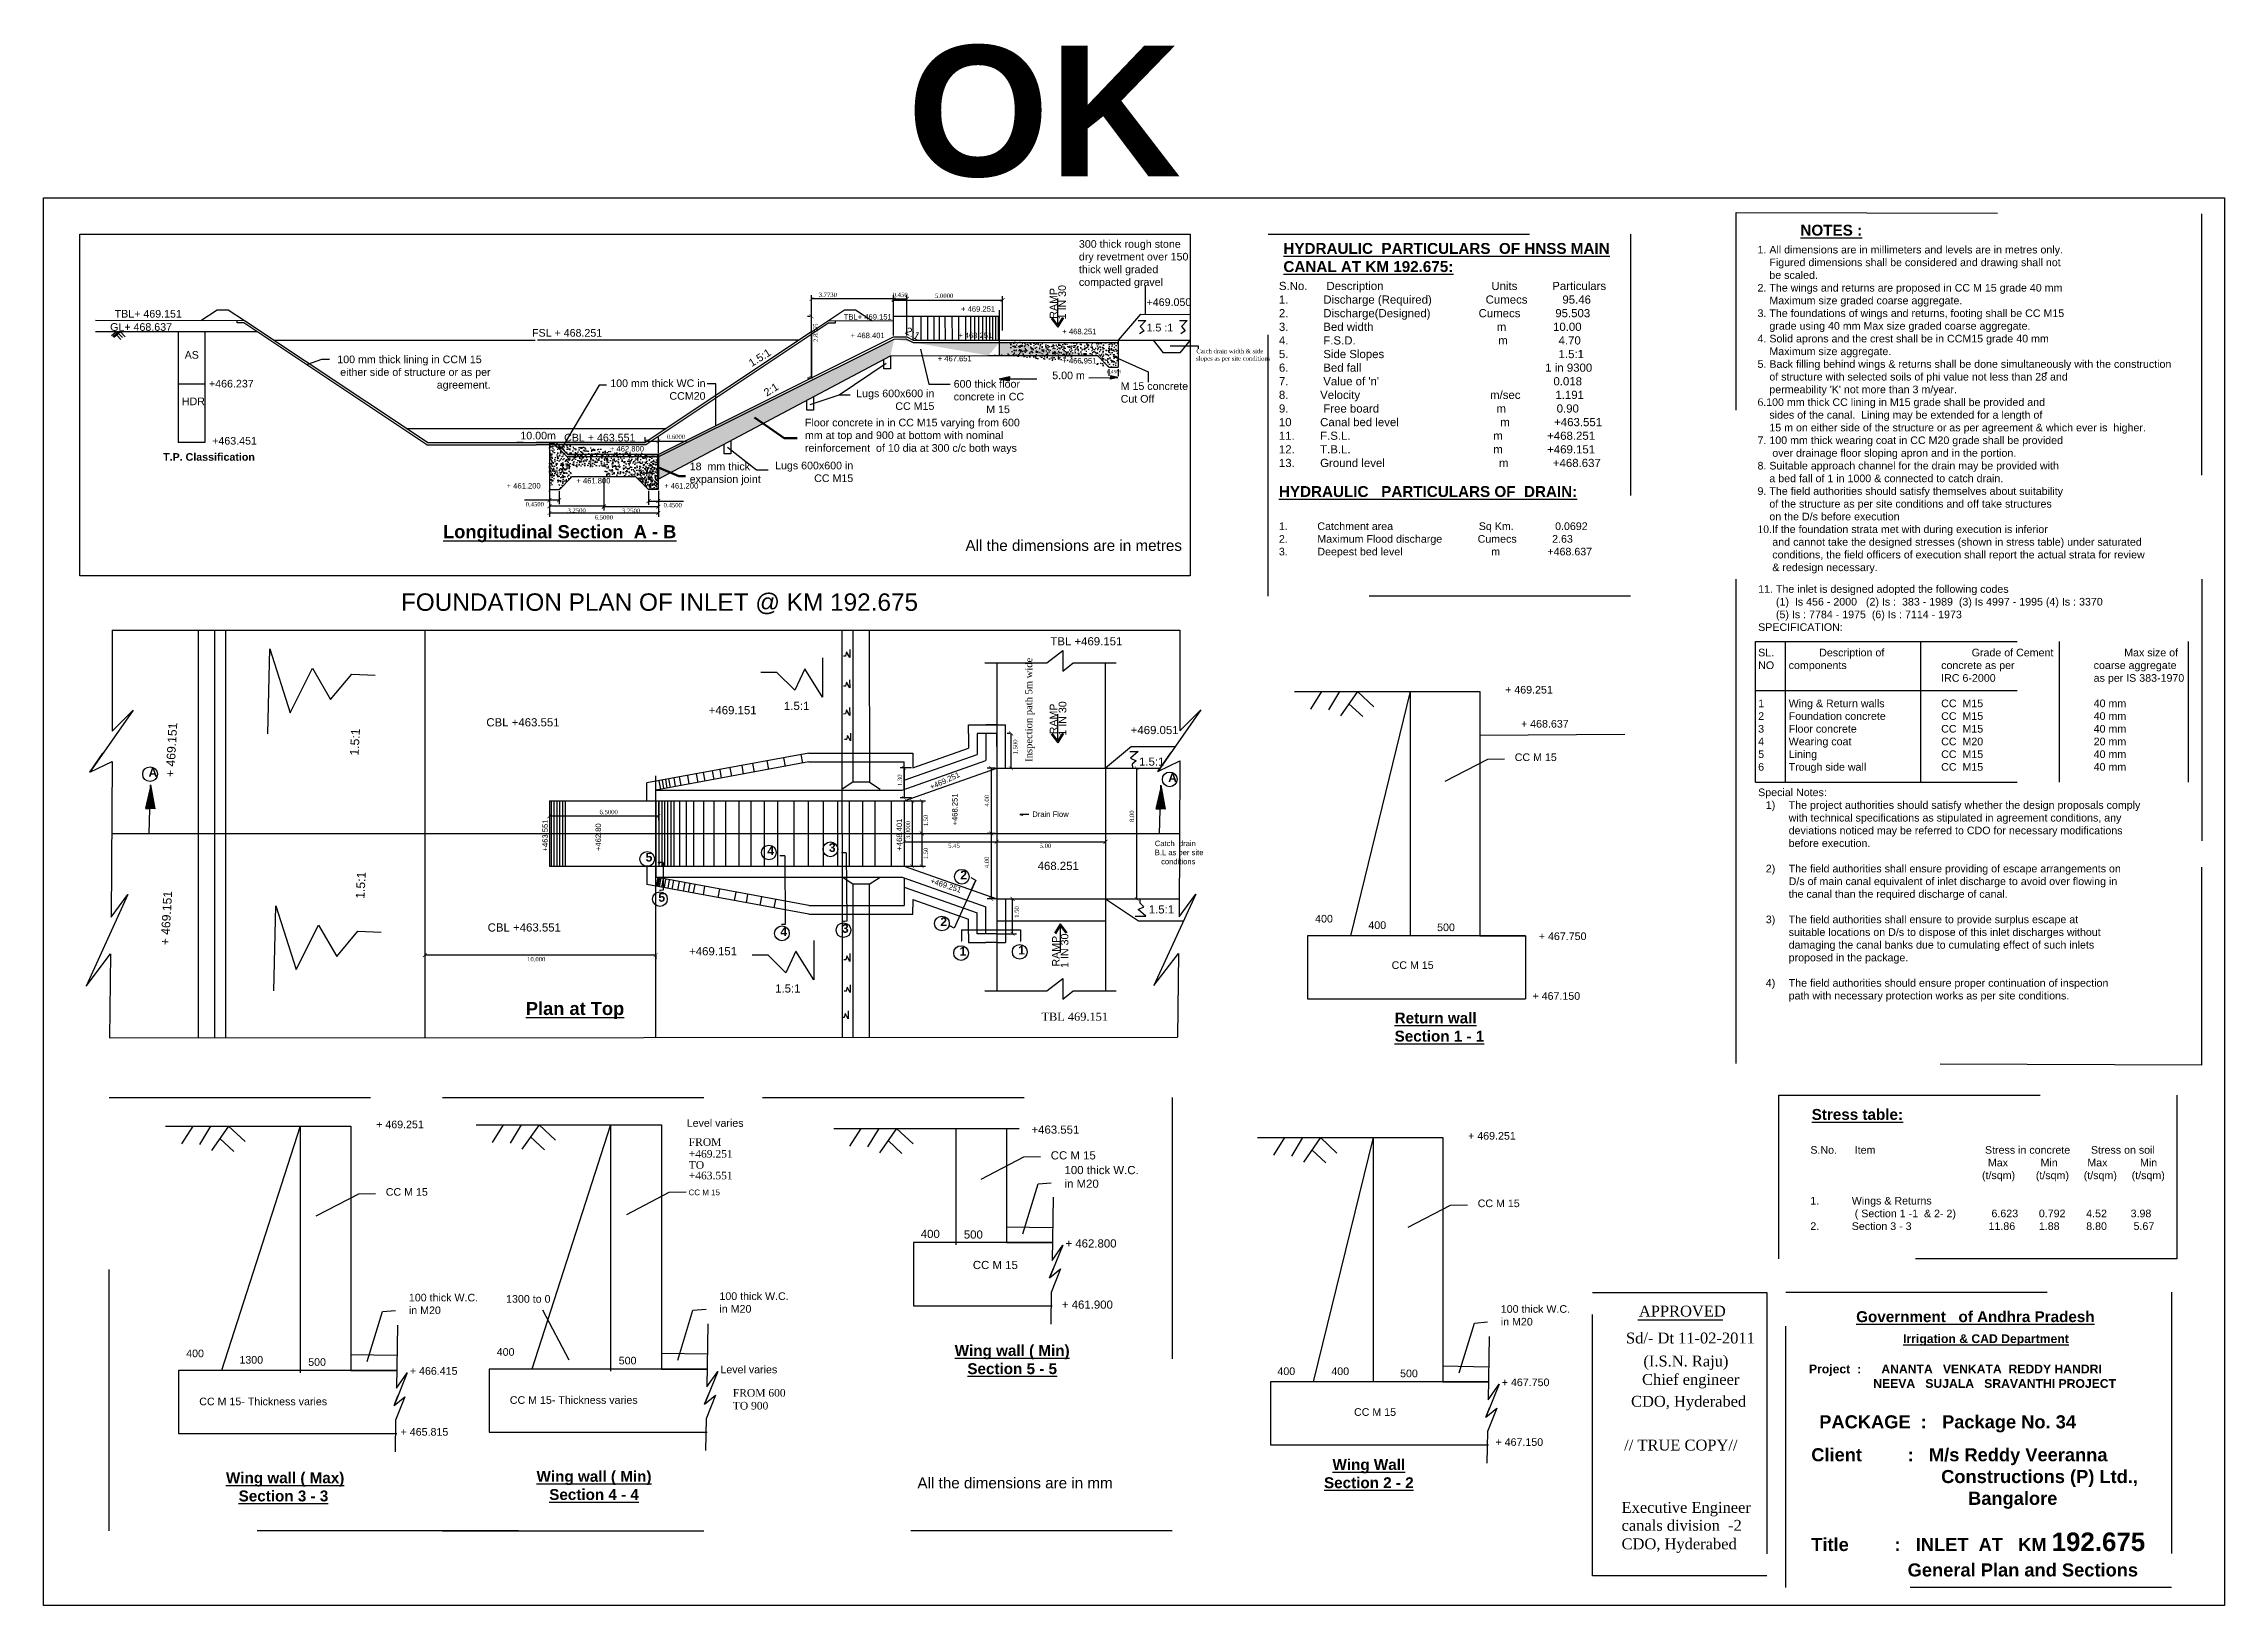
# Model space of a CAD drawing. Header units: inches. Extents: x 85 to 186, y -40 to 31.
import ezdxf

# ---------------------------------------------------------------- set-up
doc = ezdxf.new("R2010")
doc.units = ezdxf.units.IN
doc.header["$MEASUREMENT"] = 0
doc.linetypes.add('ACAD_ISO03W100', pattern=[30, 12, -18])
doc.styles.get("Standard").update_dxf_attribs({"font": 'times.ttf', "height": 0.2})
doc.dimstyles.get("Standard").update_dxf_attribs({"dimtxt": 0.2, "dimasz": 0.18, "dimexe": 0.18, "dimexo": 0.0625, "dimgap": 0.09, "dimtad": 2, "dimjust": 1, "dimdec": 4, "dimzin": 0, "dimdsep": 46, "dimtxsty": 'Standard', "dimblk": 'ARCHTICK', "dimcen": 0.09, "dimadec": 0, "dimazin": 0, "dimtfac": 1, "dimtdec": 4, "dimtofl": 0, "dimtmove": 0, "dimatfit": 3, "dimfxl": 1, "dimtolj": 1, "dimtzin": 0, "dimarcsym": 0})
pattern_1 = [(50, (75.80855, -3.9984), (0.3586301, -0.031376), [0.0375, -0.4125]), (355, (75.80855, -3.9984), (-0.0693757, 0.376096), [0.03, -0.33]), (100.4514, (75.83843, -4.001), (0.2892547, 0.3447198), [0.03187, -0.350571]), (46.1842, (75.80855, -3.8984), (0.5336205, -0.0827595), [0.05625, -0.61875]), (96.6356, (75.853, -3.9053), (0.4673314, 0.487059), [0.047805, -0.5258565]), (351.1842, (75.80855, -3.8984), (0.467331, 0.4870593), [0.045, -0.495]), (21, (75.85855, -3.9234), (0.2984535, -0.2013094), [0.0375, -0.4125]), (326, (75.85855, -3.9234), (0.1216577, 0.362575), [0.03, -0.33]), (71.4514, (75.88342, -3.94017), (0.4201113, 0.1612652), [0.03187, -0.350571]), (37.5, (75.80855, -3.99839), (0.00607993, 0.16644693), [0, -0.326, 0, -0.335, 0, -0.33125]), (7.5, (75.80855, -3.9984), (0.13153477, 0.19720586), [0, -0.191, 0, -0.3185, 0, -0.12625]), (327.5, (75.69705, -3.99839), (0.26691122, -0.01127744), [0, -0.125, 0, -0.39, 0, -0.5175]), (317.5, (75.64705, -3.9984), (0.2915931, 0.0500525), [0, -0.1625, 0, -0.259, 0, -0.3675])]
pattern_2 = [(50, (61.92785, -3.52956), (0.3586301, -0.0313761), [0.0375, -0.4125]), (355, (61.92785, -3.52956), (-0.0693757, 0.376096), [0.03, -0.33]), (100.4514, (61.95774, -3.53217), (0.2892547, 0.3447198), [0.0318701, -0.350571]), (46.1842, (61.92785, -3.42956), (0.5336205, -0.0827595), [0.05625, -0.61875]), (96.6356, (61.9723, -3.43645), (0.4673314, 0.487059), [0.047805, -0.5258565]), (351.1842, (61.92785, -3.42956), (0.467331, 0.4870593), [0.045, -0.495]), (21, (61.97785, -3.45456), (0.2984535, -0.2013094), [0.0375, -0.4125]), (326, (61.97785, -3.45456), (0.1216577, 0.362575), [0.03, -0.33]), (71.4514, (62.00272, -3.47133), (0.4201113, 0.1612652), [0.0318701, -0.350571]), (37.5, (61.92785, -3.52956), (0.00607993, 0.16644693), [0, -0.326, 0, -0.335, 0, -0.33125]), (7.5, (61.92785, -3.52956), (0.13153477, 0.19720586), [0, -0.191, 0, -0.3185, 0, -0.12625]), (327.5, (61.81635, -3.52956), (0.26691122, -0.01127744), [0, -0.125, 0, -0.39, 0, -0.5175]), (317.5, (61.76635, -3.52956), (0.2915931, 0.0500525), [0, -0.1625, 0, -0.259, 0, -0.3675])]
pattern_3 = [(50, (0, 0), (0.3586301, -0.03137607), [0.0375, -0.4125]), (355, (0, 0), (-0.0693757, 0.3760961), [0.03, -0.33]), (100.4514, (0.0299, -0.0026), (0.2892547, 0.3447198), [0.0318701, -0.3505711]), (46.1842, (0, 0.1), (0.5336205, -0.0827595), [0.05625, -0.61875]), (96.6356, (0.04447, 0.0931), (0.4673314, 0.487059), [0.0478051, -0.5258565]), (351.1842, (0, 0.1), (0.467331, 0.4870593), [0.045, -0.495]), (21, (0.05, 0.075), (0.2984535, -0.20130945), [0.0375, -0.4125]), (326, (0.05, 0.075), (0.1216577, 0.362575), [0.03, -0.33]), (71.4514, (0.07487, 0.05822), (0.4201113, 0.16126525), [0.0318701, -0.3505711]), (37.5, (0, 0), (0.00607993, 0.16644693), [0, -0.326, 0, -0.335, 0, -0.33125]), (7.5, (0, 0), (0.13153477, 0.19720586), [0, -0.191, 0, -0.3185, 0, -0.12625]), (327.5, (-0.1115, 0), (0.26691122, -0.01127744), [0, -0.125, 0, -0.39, 0, -0.5175]), (317.5, (-0.1615, 0), (0.2915931, 0.0500525), [0, -0.1625, 0, -0.259, 0, -0.3675])]

msp = doc.modelspace()

# ---------------------------------------------------------------- texts
at = {"linetype": 'ACAD_ISO03W100'}
for s, p in [('Catch drain width & side ', (138.37595, 17.02683)), ('slopes as per site conditions', (138.36329, 16.68725))]:
    msp.add_text(s, height=0.2, dxfattribs=at).set_placement(p)
for s, height, p in [('0.45M', 0.160376, (134.26784, 16.0993)), ('TBL 469.151', 0.375, (131.26742, -13.62047)), ('FROM ', 0.35, (115.07659, -19.36461)), ('+469.251', 0.35, (115.07659, -19.90512)), ('TO', 0.35, (115.07659, -20.41692)), ('+463.551', 0.35, (115.07659, -20.90002)), ('APPROVED', 0.5, (158.68855, -27.20145)), ('Sd/- Dt 11-02-2011', 0.5, (158.09517, -28.43784)), ('(I.S.N. Raju)', 0.5, (158.8963, -29.49355)), ('Chief engineer ', 0.5, (158.83338, -30.33812)), ('FROM 600', 0.35, (117.09925, -30.88127)), ('CDO, Hyderabed ', 0.5, (158.32763, -31.34435)), ('TO 900', 0.35, (117.09925, -31.46937)), ('// TRUE COPY//', 0.5, (158.01274, -33.35264)), ('Executive Engineer ', 0.5, (157.89398, -36.21471)), ('canals division  -2 ', 0.5, (157.89398, -37.03867)), ('CDO, Hyderabed', 0.5, (157.89398, -37.88881))]:
    msp.add_text(s, height=height).set_placement(p)
msp.add_text('Inspection path 5m wide ', height=0.3207202, rotation=90, dxfattribs=at).set_placement((130.8429, -1.73109))
at = {"color": 1, "insert": (125.10232, 31.15401), "char_height": 6, "width": 226.5374461, "attachment_point": 1}
msp.add_mtext('{\\fArial|b1|i0|c0|p34;OK}', dxfattribs=at)
at = {"lineweight": 60, "attachment_point": 1}
for s, insert, char_height, width in [('{\\fArial|b0|i0|c0|p34;300 thick rough stone dry revetment over 150 thick well graded compacted gravel}', (132.98449, 22.22006), 0.35, 5.2835116), ('{\\fArial|b0|i0|c0|p34;600 thick floor concrete in CC              M 15}', (127.23717, 15.79427), 0.35, 3.6216127), ('{\\fArial|b0|i0|c0|p34;M 15 concrete Cut Off}', (134.90155, 15.69241), 0.35, 3.6216127), ('{\\fArial|b0|i0|c0|p34;Floor concrete in in CC M15 varying from 600 mm at top and 900 at bottom with nominal reinforcement  of 10 dia at 300 c/c both ways}', (120.40994, 14.01975), 0.35, 10.1211839), ('{\\fArial|b0|i0|c0|p34;\\H1.4x;18  mm thick expansion joint}', (115.11933, 12.00568), 0.25, 3.6333134)]:
    msp.add_mtext(s, dxfattribs=dict(at, insert=insert, char_height=char_height, width=width))
for s, insert, char_height, width, attachment_point in [('{\\fArial|b1|i0|c0|p34;\\LHYDRAULIC  PARTICULARS  OF HNSS MAIN CANAL AT KM 192.675:}', (142.37054, 22.08881), 0.5, 16.7159686, 1), ('{\\fArial|b1|i0|c0|p34;\\LNOTES :}', (166.10229, 22.92602), 0.5, 10.5325174, 1), ("{\\fArial|b0|i0|c0|p34;\\P1. All dimensions are in millimeters and levels are in metres only.  \\P    Figured dimensions shall be considered and drawing shall not \\P    be scaled.\\P2. The wings and returns are proposed in CC M 15 grade 40 mm \\P    Maximum size graded coarse aggregate.\\P3. The foundations of wings and returns, footing shall be CC M15 \\P    grade using 40 mm Max size graded coarse aggregate.\\P4. Solid aprons and the crest shall be in CCM15 grade 40 mm\\P    Maximum size aggregate.\\P5. Back filling behind wings & returns shall be done simultaneously with the construction \\P    of structure with selected soils of phi value not less than 28 and \\P    permeability 'K' not more than 3 m/year.\\P}6.{\\fArial|b0|i0|c0|p34;100 mm thick CC lining in M15 grade shall be provided and \\P    sides of the canal.  Lining may be extended for a length of \\P    15 m on either side of the structure or as per agreement & which ever is  higher.\\P7. 100 mm thick wearing coat in CC M20 grade shall be provided\\P     over drainage floor sloping apron and in the portion.\\P8. Suitable approach channel for the drain may be provided with \\P    a bed fall of 1 in 1000 & connected to catch drain. \\P9. The field authorities should satisfy themselves about suitability\\P    of the structure as per site conditions and off take structures\\P    on the D/s before execution\\P}10.{\\fArial|b0|i0|c0|p34;If the foundation strata met with during execution is inferior\\P     and cannot take the designed stresses (shown in stress table) under saturated \\P     conditions, the field officers of execution shall report the actual strata for review \\P     & redesign necessary.}", (164.13385, 22.54168), 0.35, 19.5700708, 1), ("{\\fArial|b0|i0|c0|p34;\\H0.75x;S.No.      Description                                  Units           Particulars\\P1.           Discharge (Required)                 Cumecs           95.46\\P2.           Discharge(Designed)^I        Cumecs           95.503\\P3.           Bed width^I^I ^Im^I    10.00\\P4.           F.S.D.                                             m                4.70\\P5.           Side Slopes                                                       1.5:1\\P6.           Bed fall                                                          1 in 9300\\P7.           Value of 'n'                                                       0.018\\P8.          Velocity                                         m/sec           1.191\\P9.           Free board                                     m                0.90\\P10         Canal bed level                                m              +463.551\\P11.        F.S.L.                                             m              +468.251\\P12.        T.B.L.                                             m              +469.151\\P13.        Ground level                                    m              +468.637\\P\\P\\fArial|b1|i0|c0|p34;\\H1.333x;\\LHYDRAULIC   PARTICULARS OF  DRAIN:\\P\\P\\fArial|b0|i0|c0|p34;\\H0.6996x;\\l1.          Catchment area                             Sq Km.              0.0692\\P2.          Maximum Flood discharge            Cumecs            2.63\\P3.          Deepest bed level                              m                +468.637}", (142.16518, 20.30428), 0.5, 48.1492508, 1), ('{\\fArial|b0|i0|c0|p34; \\H0.7143x;+ 469.251}', (129.13903, 19.1846), 0.35, 1.8333947, 3), ('{\\fArial|b0|i0|c0|p34;+469.050}', (136.09024, 19.54683), 0.35, 2.7469773, 1), ('{\\fArial|b0|i0|c0|p34;GL+ 468.637}', (91.35864, 18.40642), 0.35, 4.04, 3), ('{\\fArial|b0|i0|c0|p34;TBL+ 469.151}', (91.80984, 19.01265), 0.35, 4.04, 3), ('{\\fArial|b0|i0|c0|p34;FSL + 468.251}', (111.1041, 18.13767), 0.35, 4.04, 3), ('{\\fArial|b0|i0|c0|p34;TBL+ 469.151}', (124.39486, 18.8213), 0.25, 2.9014638, 3), ('{\\fArial|b0|i0|c0|p34; \\H0.7143x;+ 468.251}', (133.78746, 18.15161), 0.35, 1.7457903, 3), ('{\\fArial|b0|i0|c0|p34;1.5 :1}', (136.09024, 18.37751), 0.35, 2.7469773, 1), ('{\\fArial|b0|i0|c0|p34;AS}', (92.59091, 17.12576), 0.35, 1.9354742, 3), ('{\\fArial|b0|i0|c0|p34; \\H0.7143x;+ 468.401}', (124.07047, 17.96916), 0.35, 1.8333947, 3), ('{\\fArial|b0|i0|c0|p34; \\H0.7143x;+ 468.251}', (129.00997, 17.97408), 0.35, 1.8333947, 3), ('{\\fArial|b0|i0|c0|p34;100 mm thick lining in CCM 15    either side of structure or as per agreement. }', (105.98032, 16.92014), 0.35, 7.3975654, 3), ('{\\fArial|b0|i0|c0|p34; \\H0.7143x;+ 467.651}', (128.06602, 16.90643), 0.35, 1.8333947, 3), ('{\\fArial|b0|i0|c0|p34;5.00 m}', (133.25617, 16.18405), 0.35, 2.020478, 3), ('{\\fArial|b0|i0|c0|p34; \\H0.7143x;+ 466.951}', (133.78746, 16.80617), 0.35, 1.7457903, 3), ('{\\fArial|b0|i0|c0|p34;+466.237}', (95.10694, 15.80561), 0.35, 4.04, 3), ('{\\fArial|b0|i0|c0|p34;100 mm thick WC in CCM20}', (115.84675, 15.82505), 0.35, 5.3105534, 3), ('{\\fArial|b0|i0|c0|p34;Lugs 600x600 in CC M15}', (126.35044, 15.35764), 0.35, 4.0162547, 3), ('{\\fArial|b0|i0|c0|p34;HDR}', (92.86857, 14.99245), 0.35, 2.3219366, 3), ('{\\fArial|b0|i0|c0|p34;+463.451}', (95.2551, 13.18149), 0.35, 4.04, 3), ('{\\fArial|b0|i0|c0|p34;10.00m}', (108.97764, 13.42072), 0.35, 5.3722819, 3), ('{\\fArial|b0|i0|c0|p34;CBL + 463.551}', (112.63029, 13.32862), 0.35, 5.3722819, 3), ('{\\fArial|b1|i0|c0|p34;T.P. Classification}', (90.94962, 12.44019), 0.35, 5.028003, 1), ('{\\fArial|b0|i0|c0|p34; + 462.800}', (113.02172, 12.76641), 0.25, 4.04, 3), ('{\\fArial|b0|i0|c0|p34;Lugs 600x600 in CC M15}', (122.62657, 12.04754), 0.35, 4.04, 3), ('{\\fArial|b0|i0|c0|p34; \\H0.7143x;+ 461.200}', (108.27985, 11.06628), 0.35, 1.8333947, 3), ('{\\fArial|b0|i0|c0|p34; \\H0.7143x;+ 461.800}', (111.48091, 11.29803), 0.35, 1.8333947, 3), ('{\\fArial|b0|i0|c0|p34; \\H0.7143x;+ 461.200}', (115.51252, 11.06628), 0.35, 1.8333947, 3), ('{\\fArial|b1|i0|c0|p34;\\LLongitudinal Section  A - B\\fArial|b0|i0|c0|p34;\\l}', (103.79812, 9.13426), 0.6, 11.0733602, 1), ('{\\fArial|b0|i0|c0|p34;  All the dimensions are in metres}', (127.38965, 8.4517), 0.5, 11.2338467, 1), ('\\pi12.04807;{\\fArial|b0|i0|c0|p34;FOUNDATION PLAN OF INLET @ KM 192.675}', (89.81571, 6.00116), 0.8, 47.7005093, 1), ('{\\fArial|b0|i0|c0|p34;\\P11. The inlet is designed adopted the following codes \\P      (1)  Is 456 - 2000   (2) Is :  383 - 1989  (3) Is 4997 - 1995 (4) Is : 3370\\P      (5) Is : 7784 - 1975  (6) Is : 7114 - 1973\\PSPECIFICATION:\\P\\PSL.     ^IDescription of ^I^I^IGrade of Cement ^I^I^IMax size of          \\PNO^Icomponents^I^I^I^Iconcrete as per ^I^I^Icoarse aggregate\\P^I^I^I^I^I^IIRC 6-2000^I^I^I^Ias per IS 383-1970\\P\\P1^IWing & Return walls ^I^ICC  M15^I^I^I^I40 mm\\P2^IFoundation concrete ^I^ICC  M15^I^I^I^I40 mm\\P3^IFloor concrete ^I^I^ICC  M15^I^I^I^I40 mm\\P4^IWearing coat^I^I^ICC  M20^I^I^I^I20 mm\\P5^ILining^I^I^I^I^ICC  M15^I^I^I^I40 mm\\P6^ITrough side wall^I^I^ICC  M15^I^I^I^I40 mm\\P\\PSpecial Notes:\\P\\pi-1.05,l1.4,t1.4;1)^IThe project authorities should satisfy whether the design proposals comply\\P\\pi0,l0,tz;^Iwith technical specifications as stipulated in agreement conditions, any\\P^Ideviations noticed may be referred to CDO for necessary modifications\\P ^Ibefore execution.\\P\\P\\pi-1.05,l1.4,t1.4;2)^IThe field authorities shall ensure providing of escape arrangements on \\P\\pi0,l0,tz;^ID/s of main canal equivalent of inlet discharge to avoid over flowing in \\P^Ithe canal than the required discharge of canal.\\P\\P\\pi-1.05,l1.4,t1.4;3)^IThe field authorities shall ensure to provide surplus escape at \\P\\pi0,l0,tz;^Isuitable locations on D/s to dispose of this inlet discharges without\\P^Idamaging the canal banks due to cumulating effect of such inlets\\P^Iproposed in the package.\\P\\P\\pi-1.05,l1.4,t1.4;4)^IThe field authorities should ensure proper continuation of inspection\\P\\pi0,l0,tz;^Ipath with necessary protection works as per site conditions.\\P\\P    }', (164.16356, 6.96077), 0.35, 20.3322006, 1), ('{\\fArial|b0|i0|c0|p34;TBL +469.151}', (131.67373, 3.98936), 0.375, 7.7377425, 1), ('{\\fArial|b0|i0|c0|p34;1.5:1}', (119.44553, 1.02263), 0.375, 7.6712328, 1), ('{\\fArial|b0|i0|c0|p34;+ 469.251}', (152.54836, 1.75267), 0.35, 6.3245053, 1), ('{\\fArial|b0|i0|c0|p34;CBL +463.551}', (105.78488, 0.26871), 0.375, 9.1725642, 1), ('{\\fArial|b0|i0|c0|p34;+469.151}', (115.9927, 0.82599), 0.375, 7.7377425, 1), ('{\\fArial|b0|i0|c0|p34;+ 468.637}', (153.27758, 0.18912), 0.35, 6.3245053, 1), ('{\\fArial|b0|i0|c0|p34;+469.051}', (135.36282, -0.08501), 0.375, 7.6712328, 1), ('{\\fArial|b0|i0|c0|p34;1.5:1}', (135.74259, -1.53523), 0.375, 7.6712328, 1), ('{\\fArial|b0|i0|c0|p34;CC M 15}', (152.98944, -1.34655), 0.35, 6.3245053, 1), ('{\\fArial|b1|i0|c0|p34;A}', (90.27821, -2.01877), 0.4, 0.33061, 1), ('{\\fArial|b1|i0|c0|p34;A}', (137.08068, -2.26001), 0.4, 0.33061, 1), ('{\\fArial|b0|i0|c0|p34;Drain Flow}', (130.84732, -4.01236), 0.25, 2.2453333, 1), ('{\\fArial|b1|i0|c0|p34;5\\fArial|b0|i0|c0|p34;}', (113.09455, -5.9128), 0.4, 0.33061, 1), ('{\\fArial|b1|i0|c0|p34;4}', (118.68191, -5.61469), 0.4, 0.33061, 1), ('{\\fArial|b1|i0|c0|p34;3}', (121.5061, -5.46983), 0.4, 0.33061, 1), ('{\\fArial|b0|i0|c0|p34;Catch  drain B.L as per site \\P   conditions}', (136.4677, -5.35321), 0.25, 2.2453333, 1), ('{\\fArial|b1|i0|c0|p34;2}', (127.53977, -6.7291), 0.4, 0.33061, 1), ('{\\fArial|b0|i0|c0|p34;468.251}', (131.09003, -6.32346), 0.375, 7.6712328, 1), ('{\\fArial|b1|i0|c0|p34;5\\fArial|b0|i0|c0|p34;}', (113.68117, -7.75681), 0.4, 0.33061, 1), ('{\\fArial|b1|i0|c0|p34;2}', (126.62408, -8.87508), 0.4, 0.33061, 1), ('{\\fArial|b0|i0|c0|p34;1.5:1}', (136.19137, -8.32173), 0.375, 7.6712328, 1), ('{\\fArial|b0|i0|c0|p34;400}', (143.8275, -8.76037), 0.35, 5.4735805, 1), ('{\\fArial|b0|i0|c0|p34;CBL +463.551}', (105.8464, -9.14928), 0.375, 7.7377425, 1), ('{\\fArial|b1|i0|c0|p34;4}', (119.28116, -9.32752), 0.4, 0.33061, 1), ('{\\fArial|b1|i0|c0|p34;3}', (122.10535, -9.18265), 0.4, 0.33061, 1), ('{\\fArial|b0|i0|c0|p34;400}', (146.27191, -9.05561), 0.35, 5.4735805, 1), ('{\\fArial|b0|i0|c0|p34;500}', (149.42692, -9.15624), 0.35, 5.4735805, 1), ('{\\fArial|b0|i0|c0|p34;+ 467.750}', (154.09417, -9.56551), 0.35, 6.3016233, 1), ('{\\fArial|b0|i0|c0|p34;+469.151}', (115.09184, -10.24243), 0.375, 7.7377425, 1), ('{\\fArial|b1|i0|c0|p34;1}', (127.50397, -10.23264), 0.4, 0.33061, 1), ('{\\fArial|b1|i0|c0|p34;1}', (130.19797, -10.17738), 0.4, 0.33061, 1), ('{\\fArial|b0|i0|c0|p34;CC M 15}', (147.33829, -10.89319), 0.35, 6.3245053, 1), ('{\\fArial|b0|i0|c0|p34;1.5:1}', (119.04285, -11.94998), 0.375, 7.6712328, 1), ('{\\fArial|b1|i0|c0|p34;\\LPlan at Top}', (107.59778, -12.75801), 0.6, 11.0733602, 1), ('{\\fArial|b0|i0|c0|p34;+ 467.150}', (153.80529, -12.3088), 0.35, 6.3016233, 1), ('{\\fArial|b0|i0|c0|p34;  \\fArial|b1|i0|c0|p34;\\LReturn wall\\P  Section 1 - 1}', (147.08824, -13.24327), 0.5, 5.8396267, 1), ('{\\fArial|b1|i0|c0|p34;\\LStress table:}', (166.62059, -17.67148), 0.5, 16.8592001, 1), ('{\\fArial|b0|i0|c0|p34;+ 469.251}', (100.72834, -18.20582), 0.35, 6.3245053, 1), ('{\\fArial|b0|i0|c0|p34;Level varies}', (114.98387, -18.14033), 0.35, 6.3245053, 1), ('{\\fArial|b0|i0|c0|p34;\\H1.071x;+463.551\\Ftxt.shx|c0;}', (130.80588, -18.43136), 0.35, 6.3413555, 1), ('{\\fArial|b0|i0|c0|p34;+ 469.251}', (150.8484, -18.72949), 0.35, 6.3245053, 1), ('{\\fArial|b0|i0|c0|p34;\\H1.071x;CC M 15\\Ftxt.shx|c0;}', (131.69199, -19.61357), 0.35, 6.3245053, 1), ('{\\fArial|b0|i0|c0|p34;S.No.      Item                                     Stress in concrete       Stress on soil   \\P                                                            Max           Min          Max           Min\\P                                                          (t/sqm)       (t/sqm)     (t/sqm)     (t/sqm)\\P\\P1.           Wings & Returns\\P               ( Section 1 -1  & 2- 2)            6.623       0.792       4.52        3.98\\P2.           Section 3 - 3                          11.86        1.88         8.80         5.67}', (166.55847, -19.37567), 0.35, 48.1492508, 1), ('{\\fArial|b0|i0|c0|p34;\\H1.071x;100 thick W.C. \\Pin M20\\Ftxt.shx|c0;}', (132.32415, -20.28961), 0.35, 6.3245053, 1), ('{\\fArial|b0|i0|c0|p34;CC M 15}', (101.16941, -21.30503), 0.35, 6.3245053, 1), ('{\\fArial|b0|i0|c0|p34;CC M 15}', (115.06711, -21.37073), 0.2614458, 9.4486592, 1), ('{\\fArial|b0|i0|c0|p34;CC M 15}', (151.28947, -21.8287), 0.35, 6.3245053, 1), ('{\\fArial|b0|i0|c0|p34;\\H1.071x;400\\Ftxt.shx|c0;}', (125.7257, -23.21943), 0.35, 1.8497517, 1), ('{\\fArial|b0|i0|c0|p34;\\H1.071x;500\\Ftxt.shx|c0;}', (127.70129, -23.2483), 0.35, 5.4735805, 1), ('{\\fArial|b0|i0|c0|p34;\\H1.071x;+ 462.800}', (132.36854, -23.65757), 0.35, 6.3016233, 1), ('{\\fArial|b0|i0|c0|p34;\\H1.071x;CC M 15\\Ftxt.shx|c0;}', (128.11558, -24.64787), 0.35, 5.4119048, 1), ('{\\fArial|b0|i0|c0|p34;100 thick W.C. \\Pin M20}', (102.22975, -26.15604), 0.35, 6.3245053, 1), ('{\\fArial|b0|i0|c0|p34;1300 to 0}', (106.69203, -26.21665), 0.35, 8.7922616, 1), ('{\\fArial|b0|i0|c0|p34;100 thick W.C. \\Pin M20}', (116.48528, -26.09055), 0.35, 6.3245053, 1), ('{\\fArial|b0|i0|c0|p34;\\H1.071x;+ 461.900}', (132.20143, -26.46613), 0.35, 6.3016233, 1), ('{\\fArial|b0|i0|c0|p34;100 thick W.C. \\Pin M20}', (152.34981, -26.67971), 0.35, 6.3245053, 1), ('{\\fArial|b1|i0|c0|p34;\\LGovernment   of Andhra Pradesh}', (168.66203, -26.9564), 0.5, 21.5253333, 1), ('{\\fArial|b1|i0|c0|p34;\\LIrrigation & CAD Department}', (170.8163, -28.01926), 0.4, 18.110462, 1), ('{\\fArial|b0|i0|c0|p34;400}', (92.00747, -28.71886), 0.35, 5.4735805, 1), ('{\\fArial|b0|i0|c0|p34;1300}', (94.45189, -29.01409), 0.35, 5.4735805, 1), ('{\\fArial|b0|i0|c0|p34;400}', (106.26301, -28.65337), 0.35, 5.4735805, 1), ('{\\fArial|b0|i0|c0|p34;  \\fArial|b1|i0|c0|p34;\\LWing wall ( Min)\\P\\l     \\LSection 5 - 5}', (126.89519, -28.51197), 0.5, 8.5021751, 1), ('{\\fArial|b0|i0|c0|p34;500}', (97.6069, -29.11472), 0.35, 5.4735805, 1), ('{\\fArial|b0|i0|c0|p34;+ 466.415}', (102.27414, -29.52399), 0.35, 6.3016233, 1), ('{\\fArial|b0|i0|c0|p34;500}', (111.86243, -29.04924), 0.35, 5.4735805, 1), ('{\\fArial|b0|i0|c0|p34;Level varies}', (116.52968, -29.45851), 0.35, 6.3016233, 1), ('{\\fArial|b0|i0|c0|p34;400}', (142.09621, -29.53776), 0.35, 5.4735805, 1), ('{\\fArial|b0|i0|c0|p34;400}', (144.57195, -29.53776), 0.35, 5.4735805, 1), ('{\\fArial|b0|i0|c0|p34;500}', (147.72696, -29.63839), 0.35, 5.4735805, 1), ('{\\fArial|b1|i0|c0|p34;Project  :      ANANTA   VENKATA  REDDY HANDRI \\P                   NEEVA   SUJALA   SRAVANTHI PROJECT}', (166.49558, -29.40871), 0.4, 19.8266539, 1), ('{\\fArial|b0|i0|c0|p34;CC M 15- Thickness varies}', (92.60761, -30.92597), 0.35, 9.2351603, 1), ('{\\fArial|b0|i0|c0|p34;CC M 15- Thickness varies}', (106.86314, -30.86049), 0.35, 9.2351603, 1), ('{\\fArial|b0|i0|c0|p34;+ 467.750}', (152.39421, -30.04766), 0.35, 6.3016233, 1), ('{\\fArial|b0|i0|c0|p34;CC M 15}', (145.6129, -31.41081), 0.35, 6.3245053, 1), ('{\\fArial|b1|i0|c0|p34;PACKAGE  :   Package No. 34}', (166.9686, -31.73568), 0.6, 22.6537446, 1), ('{\\fArial|b0|i0|c0|p34;+ 465.815}', (101.85024, -32.32282), 0.35, 6.3016233, 1), ('{\\fArial|b0|i0|c0|p34;+ 467.150}', (152.10533, -32.79095), 0.35, 6.3016233, 1), ('{\\fArial|b0|i0|c0|p34;  \\fArial|b1|i0|c0|p34;\\LWing Wall \\PSection 2 - 2}', (144.2357, -33.74729), 0.5, 5.5787198, 1), ('{\\fArial|b1|i0|c0|p34;Client         :   M/s Reddy Veeranna \\P^I^I     Constructions (P) Ltd., \\P^I^I^IBangalore}', (166.59961, -33.24728), 0.6, 22.6537446, 1), ('{\\fArial|b0|i0|c0|p34;  \\fArial|b1|i0|c0|p34;\\LWing wall ( Max)\\P\\l     \\LSection 3 - 3}', (93.44606, -34.35555), 0.5, 6.3245053, 1), ('{\\fArial|b0|i0|c0|p34;  \\fArial|b1|i0|c0|p34;\\LWing wall ( Min)\\P\\l     \\LSection 4 - 4}', (107.7016, -34.29007), 0.5, 6.3245053, 1), ('{\\fArial|b0|i0|c0|p34;  All the dimensions are in mm\\Ftxt.shx|c0;\\L}', (125.18392, -34.59097), 0.5, 11.2338467, 1), ('{\\fArial|b1|i0|c0|p34;Title         :   INLET  AT   KM \\H1.417x;192.675\\P\\H0.7059x;                   General Plan and Sections\\P^I^I     }', (166.59961, -37.11844), 0.6, 19.3563651, 1)]:
    msp.add_mtext(s, dxfattribs=dict(insert=insert, char_height=char_height, width=width, attachment_point=attachment_point))
for s, insert, char_height, width, attachment_point, rotation in [('{\\fArial|b0|i0|c0|p34;1 IN 30}', (132.39448, 20.15924), 0.35, 1.8333947, 9, 90), ('{\\fArial|b0|i0|c0|p34;RAMP}', (131.64337, 20.02487), 0.35, 1.8333947, 3, 90), ('{\\fArial|b0|i0|c0|p34;2:1}', (125.73947, 17.91993), 0.35, 2.2690386, 3, 330.7060335), ('{\\fArial|b0|i0|c0|p34;1.5:1}', (118.70422, 17.26332), 0.35, 4.020463, 3, 31.9349488), ('{\\fArial|b0|i0|c0|p34;2:1}', (119.04976, 15.69016), 0.35, 4.1069685, 3, 31.9349488), ('{\\fArial|b0|i0|c0|p34;1 IN 30}', (132.41134, 1.04639), 0.35, 1.8333947, 9, 90), ('{\\fArial|b0|i0|c0|p34;+ 469.151}', (91.0613, -2.41806), 0.4, 3.6236354, 1, 86.8259423), ('{\\fArial|b0|i0|c0|p34;RAMP}', (131.64337, 0.94146), 0.35, 1.8333947, 3, 90), ('{\\fArial|b0|i0|c0|p34;1.5:1}', (99.51914, -1.43128), 0.4, 3.6236354, 1, 86.8259423), ('{\\fArial|b0|i0|c0|p34;1.5:1}', (99.78626, -8.00742), 0.4, 3.6236354, 1, 86.8259423), ('{\\fArial|b0|i0|c0|p34;+ 469.151}', (90.82761, -10.14378), 0.4, 3.6236354, 1, 86.8259423), ('{\\fArial|b0|i0|c0|p34;RAMP}', (131.7522, -9.721), 0.35, 1.8333947, 3, 90), ('{\\fArial|b0|i0|c0|p34;1 IN 30}', (132.50582, -9.6193), 0.35, 1.8333947, 9, 90)]:
    msp.add_mtext(s, dxfattribs=dict(insert=insert, char_height=char_height, width=width, attachment_point=attachment_point, rotation=rotation))
at = {"linetype": 'ACAD_ISO03W100', "char_height": 0.25, "width": 2.6400097, "attachment_point": 1}
for s, insert, rotation in [('{\\fArial|b0|i0|c0|p34;+469.251}', (126.10733, -2.78937), 24.4467514), ('{\\fArial|b0|i0|c0|p34;+468.251}', (127.16399, -4.65325), 90), ('{\\fArial|b0|i0|c0|p34;+463.551}', (108.3566, -5.8497), 90), ('{\\fArial|b0|i0|c0|p34;+462.80}', (110.79747, -5.83118), 90), ('{\\fArial|b0|i0|c0|p34;+468.401}', (124.61501, -5.80837), 90), ('{\\fArial|b0|i0|c0|p34;+469.251}', (126.21889, -7.06003), 341.9934596)]:
    msp.add_mtext(s, dxfattribs=dict(at, insert=insert, rotation=rotation))

# ---------------------------------------------------------------- blocks, each defined once
blk = doc.blocks.new('_ArchTick')
at = {"color": 0, "linetype": 'ByBlock', "const_width": 0.15}
blk.add_lwpolyline([(-0.5, -0.5), (0.5, 0.5)], dxfattribs=at)
blk = doc.blocks.new('*D1')
at = {"color": 0, "lineweight": -2, "transparency": 16777216}
for p, q in [((120.71, 18.07), (120.71, 19.7)), ((124.48, 19.52), (120.71, 19.52)), ((124.48, 17.84), (124.48, 19.7))]:
    blk.add_line(p, q, dxfattribs=at)
at = {"layer": 'Defpoints', "color": 0, "transparency": 16777216}
for p in [(124.48, 19.52), (120.71, 18.01), (124.48, 17.77)]:
    blk.add_point(p, dxfattribs=at)
at = {"color": 0, "lineweight": -2, "transparency": 16777216, "xscale": 0.18, "yscale": 0.18, "zscale": 0.18, "rotation": 180}
blk.add_blockref('_ArchTick', (120.71, 19.52), dxfattribs=at)
at = {"color": 0, "lineweight": -2, "transparency": 16777216, "xscale": 0.18, "yscale": 0.18, "zscale": 0.18}
blk.add_blockref('_ArchTick', (124.48, 19.52), dxfattribs=at)
at = {"color": 0, "transparency": 16777216, "insert": (121.46, 19.71), "char_height": 0.2, "attachment_point": 5}
blk.add_mtext('\\A1;3.7730', dxfattribs=at)
blk = doc.blocks.new('*D2')
at = {"color": 0, "lineweight": -2, "transparency": 16777216}
for p, q in [((124.48, 17.84), (124.48, 19.7)), ((124.48, 19.52), (125.08, 19.52)), ((125.08, 17.84), (125.08, 19.7))]:
    blk.add_line(p, q, dxfattribs=at)
at = {"layer": 'Defpoints', "color": 0, "transparency": 16777216}
for p in [(125.08, 19.52), (124.48, 17.77), (125.08, 17.77)]:
    blk.add_point(p, dxfattribs=at)
at = {"color": 0, "lineweight": -2, "transparency": 16777216, "xscale": 0.18, "yscale": 0.18, "zscale": 0.18, "rotation": 180}
blk.add_blockref('_ArchTick', (124.48, 19.52), dxfattribs=at)
at = {"color": 0, "lineweight": -2, "transparency": 16777216, "xscale": 0.18, "yscale": 0.18, "zscale": 0.18}
blk.add_blockref('_ArchTick', (125.08, 19.52), dxfattribs=at)
at = {"color": 0, "transparency": 16777216, "insert": (124.78, 19.71), "char_height": 0.2, "attachment_point": 5}
blk.add_mtext('\\A1;0.450', dxfattribs=at)
blk = doc.blocks.new('*D3')
at = {"color": 0, "lineweight": -2, "transparency": 16777216}
for p, q in [((124.48, 17.84), (124.48, 19.65)), ((124.48, 19.47), (129.48, 19.47)), ((129.48, 18.07), (129.48, 19.65))]:
    blk.add_line(p, q, dxfattribs=at)
at = {"layer": 'Defpoints', "color": 0, "transparency": 16777216}
for p in [(129.48, 19.47), (124.48, 17.77), (129.48, 18.01)]:
    blk.add_point(p, dxfattribs=at)
at = {"color": 0, "lineweight": -2, "transparency": 16777216, "xscale": 0.18, "yscale": 0.18, "zscale": 0.18, "rotation": 180}
blk.add_blockref('_ArchTick', (124.48, 19.47), dxfattribs=at)
at = {"color": 0, "lineweight": -2, "transparency": 16777216, "xscale": 0.18, "yscale": 0.18, "zscale": 0.18}
blk.add_blockref('_ArchTick', (129.48, 19.47), dxfattribs=at)
at = {"color": 0, "transparency": 16777216, "insert": (126.8, 19.66), "char_height": 0.2, "attachment_point": 5}
blk.add_mtext('\\A1;5.0000', dxfattribs=at)
blk = doc.blocks.new('*D4')
at = {"color": 0, "lineweight": -2, "transparency": 16777216}
for p, q in [((113.08, 12.99), (113.08, 13.17)), ((113.68, 12.44), (113.68, 13.17)), ((113.08, 12.99), (113.68, 12.99)), ((113.68, 12.99), (114.98, 12.99))]:
    blk.add_line(p, q, dxfattribs=at)
at = {"layer": 'Defpoints', "color": 0, "transparency": 16777216}
for p in [(113.08, 12.92), (113.68, 12.99), (113.68, 12.37)]:
    blk.add_point(p, dxfattribs=at)
at = {"color": 0, "lineweight": -2, "transparency": 16777216, "xscale": 0.18, "yscale": 0.18, "zscale": 0.18, "rotation": 180}
blk.add_blockref('_ArchTick', (113.08, 12.99), dxfattribs=at)
at = {"color": 0, "lineweight": -2, "transparency": 16777216, "xscale": 0.18, "yscale": 0.18, "zscale": 0.18}
blk.add_blockref('_ArchTick', (113.68, 12.99), dxfattribs=at)
at = {"color": 0, "transparency": 16777216, "insert": (114.49, 13.19), "char_height": 0.2, "attachment_point": 5}
blk.add_mtext('\\A1;0.6000', dxfattribs=at)
blk = doc.blocks.new('*D5')
at = {"color": 0, "lineweight": -2, "transparency": 16777216}
for p, q in [((113.23, 10.71), (113.23, 10.06)), ((113.23, 10.24), (113.68, 10.24)), ((113.68, 10.71), (113.68, 10.06)), ((113.68, 10.24), (114.83, 10.24))]:
    blk.add_line(p, q, dxfattribs=at)
at = {"layer": 'Defpoints', "color": 0, "transparency": 16777216}
for p in [(113.23, 10.77), (113.23, 10.24), (113.68, 10.77)]:
    blk.add_point(p, dxfattribs=at)
at = {"color": 0, "lineweight": -2, "transparency": 16777216, "xscale": 0.18, "yscale": 0.18, "zscale": 0.18, "rotation": 180}
blk.add_blockref('_ArchTick', (113.23, 10.24), dxfattribs=at)
at = {"color": 0, "lineweight": -2, "transparency": 16777216, "xscale": 0.18, "yscale": 0.18, "zscale": 0.18}
blk.add_blockref('_ArchTick', (113.68, 10.24), dxfattribs=at)
at = {"color": 0, "transparency": 16777216, "insert": (114.34, 10.05), "char_height": 0.2, "attachment_point": 5}
blk.add_mtext('\\A1;0.4500', dxfattribs=at)
blk = doc.blocks.new('*D6')
at = {"color": 0, "lineweight": -2, "transparency": 16777216}
for p, q in [((111.18, 11.31), (111.18, 9.8)), ((113.68, 10.71), (113.68, 9.8)), ((113.68, 9.98), (111.18, 9.98))]:
    blk.add_line(p, q, dxfattribs=at)
at = {"layer": 'Defpoints', "color": 0, "transparency": 16777216}
for p in [(111.18, 11.37), (113.68, 10.77), (111.18, 9.98)]:
    blk.add_point(p, dxfattribs=at)
at = {"color": 0, "lineweight": -2, "transparency": 16777216, "xscale": 0.18, "yscale": 0.18, "zscale": 0.18, "rotation": 180}
blk.add_blockref('_ArchTick', (111.18, 9.98), dxfattribs=at)
at = {"color": 0, "lineweight": -2, "transparency": 16777216, "xscale": 0.18, "yscale": 0.18, "zscale": 0.18}
blk.add_blockref('_ArchTick', (113.68, 9.98), dxfattribs=at)
at = {"color": 0, "transparency": 16777216, "insert": (112.43, 9.79), "char_height": 0.2, "attachment_point": 5}
blk.add_mtext('\\A1;3.2500', dxfattribs=at)
blk = doc.blocks.new('*D7')
at = {"color": 0, "lineweight": -2, "transparency": 16777216}
for p, q in [((108.68, 11.25), (108.68, 9.82)), ((111.18, 11.31), (111.18, 9.82)), ((111.18, 10), (108.68, 10))]:
    blk.add_line(p, q, dxfattribs=at)
at = {"layer": 'Defpoints', "color": 0, "transparency": 16777216}
for p in [(108.68, 11.31), (111.18, 11.37), (108.68, 10)]:
    blk.add_point(p, dxfattribs=at)
at = {"color": 0, "lineweight": -2, "transparency": 16777216, "xscale": 0.18, "yscale": 0.18, "zscale": 0.18, "rotation": 180}
blk.add_blockref('_ArchTick', (108.68, 10), dxfattribs=at)
at = {"color": 0, "lineweight": -2, "transparency": 16777216, "xscale": 0.18, "yscale": 0.18, "zscale": 0.18}
blk.add_blockref('_ArchTick', (111.18, 10), dxfattribs=at)
at = {"color": 0, "transparency": 16777216, "insert": (109.93, 9.81), "char_height": 0.2, "attachment_point": 5}
blk.add_mtext('\\A1;3.2500', dxfattribs=at)
blk = doc.blocks.new('*D8')
at = {"color": 0, "lineweight": -2, "transparency": 16777216}
for p, q in [((108.68, 11.31), (108.68, 9.51)), ((113.68, 10.71), (113.68, 9.51)), ((113.68, 9.69), (108.68, 9.69))]:
    blk.add_line(p, q, dxfattribs=at)
at = {"layer": 'Defpoints', "color": 0, "transparency": 16777216}
for p in [(108.68, 11.37), (113.68, 10.77), (108.68, 9.69)]:
    blk.add_point(p, dxfattribs=at)
at = {"color": 0, "lineweight": -2, "transparency": 16777216, "xscale": 0.18, "yscale": 0.18, "zscale": 0.18, "rotation": 180}
blk.add_blockref('_ArchTick', (108.68, 9.69), dxfattribs=at)
at = {"color": 0, "lineweight": -2, "transparency": 16777216, "xscale": 0.18, "yscale": 0.18, "zscale": 0.18}
blk.add_blockref('_ArchTick', (113.68, 9.69), dxfattribs=at)
at = {"color": 0, "transparency": 16777216, "insert": (111.18, 9.49), "char_height": 0.2, "attachment_point": 5}
blk.add_mtext('\\A1;6.5000', dxfattribs=at)
blk = doc.blocks.new('*D10')
at = {"color": 0, "lineweight": -2, "transparency": 16777216}
for p, q in [((120.65, 18.72), (120.53, 18.72)), ((120.71, 15.89), (120.71, 18.72)), ((120.65, 15.89), (120.53, 15.89))]:
    blk.add_line(p, q, dxfattribs=at)
at = {"layer": 'Defpoints', "color": 0, "transparency": 16777216}
for p in [(120.71, 18.72), (120.71, 15.89), (120.71, 15.89)]:
    blk.add_point(p, dxfattribs=at)
at = {"color": 0, "lineweight": -2, "transparency": 16777216, "xscale": 0.18, "yscale": 0.18, "zscale": 0.18}
for p, rotation in [((120.71, 18.72), 90), ((120.71, 15.89), 270)]:
    blk.add_blockref('_ArchTick', p, dxfattribs=dict(at, rotation=rotation))
at = {"color": 0, "transparency": 16777216, "insert": (120.9, 17.97), "char_height": 0.2, "attachment_point": 5, "rotation": 90}
blk.add_mtext('\\A1;2.8365', dxfattribs=at)
blk = doc.blocks.new('*D11')
at = {"color": 0, "linetype": 'ACAD_ISO03W100', "lineweight": -2, "transparency": 16777216}
for p, q in [((125.02, -3.53), (125.51, -3.53)), ((125.33, -3.53), (125.33, -6.53)), ((125.02, -6.53), (125.51, -6.53))]:
    blk.add_line(p, q, dxfattribs=at)
at = {"layer": 'Defpoints', "color": 0, "linetype": 'ACAD_ISO03W100', "transparency": 16777216}
for p in [(124.96, -3.53), (124.96, -6.53), (125.33, -6.53)]:
    blk.add_point(p, dxfattribs=at)
at = {"color": 0, "linetype": 'ACAD_ISO03W100', "lineweight": -2, "transparency": 16777216, "xscale": 0.18, "yscale": 0.18, "zscale": 0.18}
for p, rotation in [((125.33, -3.53), 90), ((125.33, -6.53), 270)]:
    blk.add_blockref('_ArchTick', p, dxfattribs=dict(at, rotation=rotation))
at = {"color": 0, "linetype": 'ACAD_ISO03W100', "transparency": 16777216, "insert": (125.14, -4.86), "char_height": 0.2, "attachment_point": 5, "rotation": 90}
blk.add_mtext('\\A1;3.0000', dxfattribs=at)
blk = doc.blocks.new('*D12')
at = {"color": 0, "linetype": 'ACAD_ISO03W100', "lineweight": -2, "transparency": 16777216}
for p, q in [((134.72, -2.03), (135.82, -2.03)), ((135.64, -8.03), (135.64, -2.03)), ((134.72, -8.03), (135.82, -8.03))]:
    blk.add_line(p, q, dxfattribs=at)
at = {"layer": 'Defpoints', "color": 0, "linetype": 'ACAD_ISO03W100', "transparency": 16777216}
for p in [(134.66, -2.03), (134.66, -8.03), (135.64, -8.03)]:
    blk.add_point(p, dxfattribs=at)
at = {"color": 0, "linetype": 'ACAD_ISO03W100', "lineweight": -2, "transparency": 16777216, "xscale": 0.18, "yscale": 0.18, "zscale": 0.18}
for p, rotation in [((135.64, -2.03), 90), ((135.64, -8.03), 270)]:
    blk.add_blockref('_ArchTick', p, dxfattribs=dict(at, rotation=rotation))
at = {"color": 0, "linetype": 'ACAD_ISO03W100', "transparency": 16777216, "insert": (135.42, -4.23), "char_height": 0.2, "attachment_point": 5, "rotation": 90}
blk.add_mtext('\\A1;8.00', dxfattribs=at)
blk = doc.blocks.new('*D13')
at = {"color": 0, "lineweight": -2, "transparency": 16777216}
for p, q in [((129.27, -8.03), (130.12, -8.03)), ((129.94, -9.63), (129.94, -8.03)), ((129.27, -9.63), (130.12, -9.63))]:
    blk.add_line(p, q, dxfattribs=at)
at = {"layer": 'Defpoints', "color": 0, "transparency": 16777216}
for p in [(129.21, -8.03), (129.21, -9.63), (129.94, -9.63)]:
    blk.add_point(p, dxfattribs=at)
at = {"color": 0, "lineweight": -2, "transparency": 16777216, "xscale": 0.18, "yscale": 0.18, "zscale": 0.18}
for p, rotation in [((129.94, -8.03), 90), ((129.94, -9.63), 270)]:
    blk.add_blockref('_ArchTick', p, dxfattribs=dict(at, rotation=rotation))
at = {"color": 0, "transparency": 16777216, "insert": (130.14, -8.63), "char_height": 0.2, "attachment_point": 5, "rotation": 90}
blk.add_mtext('\\A1;1.50', dxfattribs=at)
blk = doc.blocks.new('*D14')
at = {"color": 0, "lineweight": -2, "transparency": 16777216}
for p, q in [((108.68, -3.59), (108.68, -4.41)), ((113.68, -3.59), (113.68, -4.41)), ((113.68, -4.23), (108.68, -4.23))]:
    blk.add_line(p, q, dxfattribs=at)
at = {"layer": 'Defpoints', "color": 0, "transparency": 16777216}
for p in [(108.68, -3.53), (113.68, -3.53), (108.68, -4.23)]:
    blk.add_point(p, dxfattribs=at)
at = {"color": 0, "lineweight": -2, "transparency": 16777216, "xscale": 0.18, "yscale": 0.18, "zscale": 0.18, "rotation": 180}
blk.add_blockref('_ArchTick', (108.68, -4.23), dxfattribs=at)
at = {"color": 0, "lineweight": -2, "transparency": 16777216, "xscale": 0.18, "yscale": 0.18, "zscale": 0.18}
blk.add_blockref('_ArchTick', (113.68, -4.23), dxfattribs=at)
at = {"color": 0, "transparency": 16777216, "insert": (111.4, -4.04), "char_height": 0.2, "attachment_point": 5}
blk.add_mtext('\\A1;6.5000', dxfattribs=at)
blk = doc.blocks.new('*D16')
at = {"color": 0, "linetype": 'ACAD_ISO03W100', "lineweight": -2, "transparency": 16777216}
for p, q in [((108.68, 10.28), (107.53, 10.28)), ((108.68, 10.69), (108.68, 10.1)), ((109.13, 10.28), (108.68, 10.28)), ((109.13, 10.69), (109.13, 10.1))]:
    blk.add_line(p, q, dxfattribs=at)
at = {"layer": 'Defpoints', "color": 0, "linetype": 'ACAD_ISO03W100', "transparency": 16777216}
for p in [(108.68, 10.76), (109.13, 10.76), (109.13, 10.28)]:
    blk.add_point(p, dxfattribs=at)
at = {"color": 0, "linetype": 'ACAD_ISO03W100', "lineweight": -2, "transparency": 16777216, "xscale": 0.18, "yscale": 0.18, "zscale": 0.18, "rotation": 180}
blk.add_blockref('_ArchTick', (108.68, 10.28), dxfattribs=at)
at = {"color": 0, "linetype": 'ACAD_ISO03W100', "lineweight": -2, "transparency": 16777216, "xscale": 0.18, "yscale": 0.18, "zscale": 0.18}
blk.add_blockref('_ArchTick', (109.13, 10.28), dxfattribs=at)
at = {"color": 0, "linetype": 'ACAD_ISO03W100', "transparency": 16777216, "insert": (108.01, 10.09), "char_height": 0.2, "attachment_point": 5}
blk.add_mtext('\\A1;0.4500', dxfattribs=at)
blk = doc.blocks.new('*D17')
at = {"color": 0, "linetype": 'ACAD_ISO03W100', "lineweight": -2, "transparency": 16777216}
for p, q in [((113.56, -10.61), (102.96, -10.61)), ((102.96, -10.62), (102.96, -10.79)), ((113.56, -10.62), (113.56, -10.79))]:
    blk.add_line(p, q, dxfattribs=at)
at = {"layer": 'Defpoints', "color": 0, "linetype": 'ACAD_ISO03W100', "transparency": 16777216}
for p in [(102.96, -10.56), (113.56, -10.56), (113.56, -10.61)]:
    blk.add_point(p, dxfattribs=at)
at = {"color": 0, "linetype": 'ACAD_ISO03W100', "lineweight": -2, "transparency": 16777216, "xscale": 0.18, "yscale": 0.18, "zscale": 0.18, "rotation": 180}
blk.add_blockref('_ArchTick', (102.96, -10.61), dxfattribs=at)
at = {"color": 0, "linetype": 'ACAD_ISO03W100', "lineweight": -2, "transparency": 16777216, "xscale": 0.18, "yscale": 0.18, "zscale": 0.18}
blk.add_blockref('_ArchTick', (113.56, -10.61), dxfattribs=at)
at = {"color": 0, "linetype": 'ACAD_ISO03W100', "transparency": 16777216, "insert": (105.86, -10.8), "char_height": 0.2, "attachment_point": 5}
blk.add_mtext('\\A1;                                                          10.000', dxfattribs=at)
blk = doc.blocks.new('*D19')
at = {"color": 0, "linetype": 'ACAD_ISO03W100', "lineweight": -2, "transparency": 16777216}
for p, q in [((129.81, -0.43), (129.69, -0.43)), ((129.87, -2.03), (129.87, -0.43)), ((129.67, -2.03), (130.05, -2.03))]:
    blk.add_line(p, q, dxfattribs=at)
at = {"layer": 'Defpoints', "color": 0, "linetype": 'ACAD_ISO03W100', "transparency": 16777216}
for p in [(129.87, -0.43), (129.87, -0.43), (129.61, -2.03)]:
    blk.add_point(p, dxfattribs=at)
at = {"color": 0, "linetype": 'ACAD_ISO03W100', "lineweight": -2, "transparency": 16777216, "xscale": 0.18, "yscale": 0.18, "zscale": 0.18}
for p, rotation in [((129.87, -0.43), 90), ((129.87, -2.03), 270)]:
    blk.add_blockref('_ArchTick', p, dxfattribs=dict(at, rotation=rotation))
at = {"color": 0, "linetype": 'ACAD_ISO03W100', "transparency": 16777216, "insert": (130.07, -1.05), "char_height": 0.2, "attachment_point": 5, "rotation": 90}
blk.add_mtext('\\A1;1.500', dxfattribs=at)
blk = doc.blocks.new('*D20')
at = {"color": 0, "linetype": 'ACAD_ISO03W100', "lineweight": -2, "transparency": 16777216}
for p, q in [((125.3, -2.01), (124.78, -2.01)), ((124.96, -2.01), (124.96, -3.39)), ((125.3, -3.39), (124.78, -3.39))]:
    blk.add_line(p, q, dxfattribs=at)
at = {"layer": 'Defpoints', "color": 0, "linetype": 'ACAD_ISO03W100', "transparency": 16777216}
for p in [(125.36, -2.01), (124.96, -3.39), (125.36, -3.39)]:
    blk.add_point(p, dxfattribs=at)
at = {"color": 0, "linetype": 'ACAD_ISO03W100', "lineweight": -2, "transparency": 16777216, "xscale": 0.18, "yscale": 0.18, "zscale": 0.18}
for p, rotation in [((124.96, -2.01), 90), ((124.96, -3.39), 270)]:
    blk.add_blockref('_ArchTick', p, dxfattribs=dict(at, rotation=rotation))
at = {"color": 0, "linetype": 'ACAD_ISO03W100', "transparency": 16777216, "insert": (124.77, -2.58), "char_height": 0.2, "attachment_point": 5, "rotation": 90}
blk.add_mtext('\\A1;1.30', dxfattribs=at)
blk = doc.blocks.new('*D21')
at = {"color": 0, "linetype": 'ACAD_ISO03W100', "lineweight": -2, "transparency": 16777216}
for p, q in [((125.02, -3.53), (125.95, -3.53)), ((125.77, -3.53), (125.77, -5.02)), ((125.02, -5.02), (125.95, -5.02))]:
    blk.add_line(p, q, dxfattribs=at)
at = {"layer": 'Defpoints', "color": 0, "linetype": 'ACAD_ISO03W100', "transparency": 16777216}
for p in [(124.96, -3.53), (125.77, -3.53), (124.96, -5.02)]:
    blk.add_point(p, dxfattribs=at)
at = {"color": 0, "linetype": 'ACAD_ISO03W100', "lineweight": -2, "transparency": 16777216, "xscale": 0.18, "yscale": 0.18, "zscale": 0.18}
for p, rotation in [((125.77, -3.53), 90), ((125.77, -5.02), 270)]:
    blk.add_blockref('_ArchTick', p, dxfattribs=dict(at, rotation=rotation))
at = {"color": 0, "linetype": 'ACAD_ISO03W100', "transparency": 16777216, "insert": (125.96, -4.43), "char_height": 0.2, "attachment_point": 5, "rotation": 90}
blk.add_mtext('\\A1;1.50', dxfattribs=at)
blk = doc.blocks.new('*D22')
at = {"color": 0, "linetype": 'ACAD_ISO03W100', "lineweight": -2, "transparency": 16777216}
for p, q in [((125.03, -5.02), (125.95, -5.02)), ((125.77, -5.02), (125.77, -6.53)), ((125.02, -6.53), (125.95, -6.53))]:
    blk.add_line(p, q, dxfattribs=at)
at = {"layer": 'Defpoints', "color": 0, "linetype": 'ACAD_ISO03W100', "transparency": 16777216}
for p in [(124.96, -5.02), (125.77, -5.02), (124.96, -6.53)]:
    blk.add_point(p, dxfattribs=at)
at = {"color": 0, "linetype": 'ACAD_ISO03W100', "lineweight": -2, "transparency": 16777216, "xscale": 0.18, "yscale": 0.18, "zscale": 0.18}
for p, rotation in [((125.77, -5.02), 90), ((125.77, -6.53), 270)]:
    blk.add_blockref('_ArchTick', p, dxfattribs=dict(at, rotation=rotation))
at = {"color": 0, "linetype": 'ACAD_ISO03W100', "transparency": 16777216, "insert": (125.96, -5.94), "char_height": 0.2, "attachment_point": 5, "rotation": 90}
blk.add_mtext('\\A1;1.50', dxfattribs=at)
blk = doc.blocks.new('*D23')
at = {"color": 0, "linetype": 'ACAD_ISO03W100', "lineweight": -2, "transparency": 16777216}
for p, q in [((129.15, -2.03), (128.78, -2.03)), ((128.96, -2.03), (128.96, -5.02)), ((129.15, -5.02), (128.78, -5.02))]:
    blk.add_line(p, q, dxfattribs=at)
at = {"layer": 'Defpoints', "color": 0, "linetype": 'ACAD_ISO03W100', "transparency": 16777216}
for p in [(129.21, -2.03), (128.96, -5.02), (129.21, -5.02)]:
    blk.add_point(p, dxfattribs=at)
at = {"color": 0, "linetype": 'ACAD_ISO03W100', "lineweight": -2, "transparency": 16777216, "xscale": 0.18, "yscale": 0.18, "zscale": 0.18}
for p, rotation in [((128.96, -2.03), 90), ((128.96, -5.02), 270)]:
    blk.add_blockref('_ArchTick', p, dxfattribs=dict(at, rotation=rotation))
at = {"color": 0, "linetype": 'ACAD_ISO03W100', "transparency": 16777216, "insert": (128.76, -3.52), "char_height": 0.2, "attachment_point": 5, "rotation": 90}
blk.add_mtext('\\A1;4.00', dxfattribs=at)
blk = doc.blocks.new('*D24')
at = {"color": 0, "linetype": 'ACAD_ISO03W100', "lineweight": -2, "transparency": 16777216}
for p, q in [((129.15, -5.02), (128.78, -5.02)), ((128.96, -5.02), (128.96, -8.03)), ((129.15, -8.03), (128.78, -8.03))]:
    blk.add_line(p, q, dxfattribs=at)
at = {"layer": 'Defpoints', "color": 0, "linetype": 'ACAD_ISO03W100', "transparency": 16777216}
for p in [(129.21, -5.02), (128.96, -8.03), (129.21, -8.03)]:
    blk.add_point(p, dxfattribs=at)
at = {"color": 0, "linetype": 'ACAD_ISO03W100', "lineweight": -2, "transparency": 16777216, "xscale": 0.18, "yscale": 0.18, "zscale": 0.18}
for p, rotation in [((128.96, -5.02), 90), ((128.96, -8.03), 270)]:
    blk.add_blockref('_ArchTick', p, dxfattribs=dict(at, rotation=rotation))
at = {"color": 0, "linetype": 'ACAD_ISO03W100', "transparency": 16777216, "insert": (128.76, -6.35), "char_height": 0.2, "attachment_point": 5, "rotation": 90}
blk.add_mtext('\\A1;4.00', dxfattribs=at)
blk = doc.blocks.new('*D25')
at = {"color": 0, "linetype": 'ACAD_ISO03W100', "lineweight": -2, "transparency": 16777216}
for p, q in [((124.96, -5.08), (124.96, -5.58)), ((124.96, -5.4), (129.21, -5.4)), ((129.21, -5.08), (129.21, -5.58))]:
    blk.add_line(p, q, dxfattribs=at)
at = {"layer": 'Defpoints', "color": 0, "linetype": 'ACAD_ISO03W100', "transparency": 16777216}
for p in [(124.96, -5.02), (129.21, -5.02), (129.21, -5.4)]:
    blk.add_point(p, dxfattribs=at)
at = {"color": 0, "linetype": 'ACAD_ISO03W100', "lineweight": -2, "transparency": 16777216, "xscale": 0.18, "yscale": 0.18, "zscale": 0.18, "rotation": 180}
blk.add_blockref('_ArchTick', (124.96, -5.4), dxfattribs=at)
at = {"color": 0, "linetype": 'ACAD_ISO03W100', "lineweight": -2, "transparency": 16777216, "xscale": 0.18, "yscale": 0.18, "zscale": 0.18}
blk.add_blockref('_ArchTick', (129.21, -5.4), dxfattribs=at)
at = {"color": 0, "linetype": 'ACAD_ISO03W100', "transparency": 16777216, "insert": (127.25, -5.59), "char_height": 0.2, "attachment_point": 5}
blk.add_mtext('\\A1;5.45', dxfattribs=at)
blk = doc.blocks.new('*D26')
at = {"color": 0, "linetype": 'ACAD_ISO03W100', "lineweight": -2, "transparency": 16777216}
for p, q in [((129.21, -5.08), (129.21, -5.58)), ((129.21, -5.4), (134.21, -5.4)), ((134.21, -5.08), (134.21, -5.58))]:
    blk.add_line(p, q, dxfattribs=at)
at = {"layer": 'Defpoints', "color": 0, "linetype": 'ACAD_ISO03W100', "transparency": 16777216}
for p in [(129.21, -5.02), (134.21, -5.02), (134.21, -5.4)]:
    blk.add_point(p, dxfattribs=at)
at = {"color": 0, "linetype": 'ACAD_ISO03W100', "lineweight": -2, "transparency": 16777216, "xscale": 0.18, "yscale": 0.18, "zscale": 0.18, "rotation": 180}
blk.add_blockref('_ArchTick', (129.21, -5.4), dxfattribs=at)
at = {"color": 0, "linetype": 'ACAD_ISO03W100', "lineweight": -2, "transparency": 16777216, "xscale": 0.18, "yscale": 0.18, "zscale": 0.18}
blk.add_blockref('_ArchTick', (134.21, -5.4), dxfattribs=at)
at = {"color": 0, "linetype": 'ACAD_ISO03W100', "transparency": 16777216, "insert": (131.45, -5.59), "char_height": 0.2, "attachment_point": 5}
blk.add_mtext('\\A1;5.00', dxfattribs=at)

# ---------------------------------------------------------------- dimensions: what is measured, and where the dimension line sits
for base, p1, p2, angle, picture, middle in [((124.48113, 19.51655), (120.70813, 18.01052), (124.48113, 17.77452), 180, '*D1', (121.46294, 19.70857)), ((120.70813, 15.88802), (120.70813, 18.72452), (120.70813, 15.88802), 90, '*D10', (120.90015, 17.97137))]:
    dim = msp.add_linear_dim(base=base, p1=p1, p2=p2, angle=angle, dimstyle='Standard', override={"dimtxt": 0.25})
    dim.commit()
    dim.dimension.update_dxf_attribs({"geometry": picture, "text_midpoint": middle})
dim = msp.add_linear_dim(base=(125.08113, 19.51655), p1=(124.48113, 17.77452), p2=(125.08113, 17.77452), angle=180, text='0.450', dimstyle='Standard', override={"dimtxt": 0.25})
dim.commit()
dim.dimension.update_dxf_attribs({"geometry": '*D2', "text_midpoint": (124.78113, 19.51655), "dimtype": 160})
dim = msp.add_linear_dim(base=(129.48113, 19.46783), p1=(124.48113, 17.77452), p2=(129.48113, 18.00953), angle=180, dimstyle='Standard', override={"dimtxt": 0.25})
dim.commit()
dim.dimension.update_dxf_attribs({"geometry": '*D3', "text_midpoint": (126.79803, 19.46783), "dimtype": 160})
dim = msp.add_linear_dim(base=(113.67913, 12.99345), p1=(113.07913, 12.92452), p2=(113.67913, 12.37352), dimstyle='Standard', override={"dimtxt": 0.25})
dim.commit()
dim.dimension.update_dxf_attribs({"geometry": '*D4', "text_midpoint": (114.4908, 12.99345), "dimtype": 160})
for base, p1, p2, text, override, picture, middle in [((108.67913, 10.0006), (111.17913, 11.37452), (108.67913, 11.31202), '3.2500', {"dimtxt": 0.25}, '*D7', (109.92913, 10.0006)), ((108.67913, 9.68651), (113.67913, 10.77452), (108.67913, 11.37452), '6.5000', {"dimtxt": 0.25}, '*D8', (111.17913, 9.68651)), ((111.17913, 9.98322), (113.67913, 10.77452), (111.17913, 11.37452), '3.2500', {"dimtxt": 0.25}, '*D6', (112.42913, 9.98322)), ((108.67913, -4.22884), (113.67913, -3.53087), (108.67913, -3.53087), '6.5000', {"dimtad": 3}, '*D14', (111.40479, -4.22884))]:
    dim = msp.add_linear_dim(base=base, p1=p1, p2=p2, text=text, dimstyle='Standard', override=override)
    dim.commit()
    dim.dimension.update_dxf_attribs({"geometry": picture, "text_midpoint": middle, "dimtype": 160})
at = {"linetype": 'ACAD_ISO03W100'}
dim = msp.add_linear_dim(base=(109.12913, 10.27889), p1=(108.67913, 10.75552), p2=(109.12913, 10.75552), dimstyle='Standard', dxfattribs=at)
dim.commit()
dim.dimension.update_dxf_attribs({"geometry": '*D16', "text_midpoint": (108.01367, 10.08688)})
dim = msp.add_linear_dim(base=(113.22913, 10.24104), p1=(113.67913, 10.77452), p2=(113.22913, 10.77452), dimstyle='Standard', override={"dimtxt": 0.25})
dim.commit()
dim.dimension.update_dxf_attribs({"geometry": '*D5', "text_midpoint": (114.34459, 10.04902)})
for base, p1, p2, text, picture, middle in [((129.87481, -0.43087), (129.61176, -2.03087), (129.87481, -0.43087), '1.500', '*D19', (129.87481, -1.0454)), ((124.95972, -3.38976), (125.35972, -2.01124), (125.35972, -3.38976), '1.30', '*D20', (124.95972, -2.57651)), ((128.95688, -5.01971), (129.21176, -2.03087), (129.21176, -5.01971), '4.00', '*D23', (128.95688, -3.51955)), ((128.95688, -8.03087), (129.21176, -5.01971), (129.21176, -8.03087), '4.00', '*D24', (128.95688, -6.352))]:
    dim = msp.add_linear_dim(base=base, p1=p1, p2=p2, angle=90, text=text, dimstyle='Standard', dxfattribs=at)
    dim.commit()
    dim.dimension.update_dxf_attribs({"geometry": picture, "text_midpoint": middle, "dimtype": 160})
dim = msp.add_linear_dim(base=(135.64171, -8.03087), p1=(134.65972, -2.03087), p2=(134.65972, -8.03087), angle=90, text='8.00', dimstyle='Standard', override={"dimtad": 0, "dimtmove": 2}, dxfattribs=at)
dim.commit()
dim.dimension.update_dxf_attribs({"geometry": '*D12', "text_midpoint": (135.4203, -4.23345), "dimtype": 160})
dim = msp.add_linear_dim(base=(125.33191, -6.53087), p1=(124.95972, -3.53087), p2=(124.95972, -6.53087), angle=90, dimstyle='Standard', override={"dimtad": 3}, dxfattribs=at)
dim.commit()
dim.dimension.update_dxf_attribs({"geometry": '*D11', "text_midpoint": (125.33191, -4.85932), "dimtype": 160})
for base, p1, p2, picture, middle in [((125.76574, -3.53087), (124.95972, -5.02085), (124.95972, -3.53087), '*D21', (125.95776, -4.42501)), ((125.76553, -5.02085), (124.95972, -6.53087), (124.96326, -5.02085), '*D22', (125.95755, -5.93504))]:
    dim = msp.add_linear_dim(base=base, p1=p1, p2=p2, angle=90, text='1.50', dimstyle='Standard', dxfattribs=at)
    dim.commit()
    dim.dimension.update_dxf_attribs({"geometry": picture, "text_midpoint": middle})
for base, p1, p2, text, picture, middle in [((129.21176, -5.39644), (124.95972, -5.02085), (129.21176, -5.01971), '5.45', '*D25', (127.25041, -5.39644)), ((134.20972, -5.39644), (129.21176, -5.01971), (134.20972, -5.01836), '5.00', '*D26', (131.45077, -5.39644))]:
    dim = msp.add_linear_dim(base=base, p1=p1, p2=p2, text=text, dimstyle='Standard', dxfattribs=at)
    dim.commit()
    dim.dimension.update_dxf_attribs({"geometry": picture, "text_midpoint": middle, "dimtype": 160})
dim = msp.add_linear_dim(base=(129.94366, -9.63087), p1=(129.21176, -8.03087), p2=(129.21176, -9.63087), angle=90, text='1.50', dimstyle='Standard')
dim.commit()
dim.dimension.update_dxf_attribs({"geometry": '*D13', "text_midpoint": (130.13568, -8.6267)})
dim = msp.add_linear_dim(base=(113.55772, -10.61021), p1=(102.95772, -10.55781), p2=(113.55772, -10.55781), text='                                                          10.000', dimstyle='Standard', dxfattribs=at)
dim.commit()
dim.dimension.update_dxf_attribs({"geometry": '*D17', "text_midpoint": (105.85954, -10.80223)})

# ---------------------------------------------------------------- hatches: boundary and pattern name
h = msp.add_hatch()
h.set_pattern_fill('AR-CONC', color=256, scale=0.05, style=0)
h.set_pattern_definition(pattern_1)
h.paths.add_polyline_path([(124.33613, 16.91284), (124.50567, 17.67498), (113.67913, 12.27352), (113.67913, 11.86304), (114.32415, 11.58231)])
h.paths.add_polyline_path([(113.90413, 12.87175), (114.77413, 12.87175), (114.77413, 12.60175), (113.90413, 12.60175)], flags=25)
at = {"linetype": 'ACAD_ISO03W100'}
h = msp.add_hatch(dxfattribs=at)
h.set_pattern_fill('AR-CONC', color=256, scale=0.05, style=0)
h.set_pattern_definition(pattern_3)
edge = h.paths.add_edge_path()
edge.add_line((113.67913, 11.23889), (124.33613, 16.91284))
edge.add_line((113.67913, 12.37352), (113.67913, 11.23889))
edge.add_line((113.67913, 12.27352), (124.50567, 17.67498))
h = msp.add_hatch(dxfattribs=at)
h.set_pattern_fill('AR-CONC', color=256, scale=0.05, style=0)
h.set_pattern_definition(pattern_3)
edge = h.paths.add_edge_path()
edge.add_line((125.37641, 17.51507), (129.33316, 17.52452))
edge.add_line((128.83316, 16.92248), (133.83286, 16.92248))
edge.add_line((129.33113, 17.52559), (129.33113, 16.92248))
edge.add_line((124.33613, 16.91284), (128.83316, 16.92248))
edge.add_line((124.50567, 17.67498), (125.03641, 17.68507))
edge.add_line((125.03641, 17.68507), (125.37641, 17.51507))
h = msp.add_hatch()
h.set_pattern_fill('AR-CONC', color=256, scale=0.05, style=0)
h.set_pattern_definition(pattern_2)
edge = h.paths.add_edge_path()
edge.add_line((134.36336, 16.39198), (133.83286, 16.92248))
edge.add_line((134.78082, 17.62452), (134.78082, 16.42452))
edge.add_line((134.78082, 16.39198), (134.36336, 16.39198))
edge.add_line((129.7811, 17.52559), (134.78082, 17.52559))
edge.add_line((128.83316, 16.92248), (133.83286, 16.92248))
edge.add_line((129.78113, 17.63085), (129.78113, 16.92248))
h = msp.add_hatch()
h.set_pattern_fill('AR-CONC', color=256, scale=0.05, style=0)
h.set_pattern_definition(pattern_2)
h.paths.add_polyline_path([(134.78082, 17.52559), (129.78113, 17.52559), (129.78113, 16.92248), (134.78082, 16.92248)])
h.paths.add_polyline_path([(132.36121, 17.81556), (132.90657, 17.81556), (132.90657, 17.43953), (132.36121, 17.43953)], flags=9)
h.paths.add_polyline_path([(130.46035, 17.65726), (132.31863, 17.65726), (132.31863, 17.12799), (130.46035, 17.12799)], flags=9)
h = msp.add_hatch(color=256, dxfattribs=at)
h.paths.add_polyline_path([(129.79179, 15.95344), (129.33113, 15.85382), (129.79179, 15.85382)])
h.paths.add_polyline_path([(129.79179, 15.85382), (129.33113, 15.85382), (129.79179, 15.7542)])
msp.add_hatch(color=256, dxfattribs=at).paths.add_polyline_path([(134.43306, 15.98451), (134.43387, 15.90858), (134.43469, 15.83266), (134.78113, 15.91232)])
h = msp.add_hatch(dxfattribs=at)
h.set_pattern_fill('AR-CONC', color=256, scale=0.05, style=0)
h.set_pattern_definition(pattern_3)
edge = h.paths.add_edge_path()
edge.add_line((113.67913, 12.27352), (109.49095, 12.27022))
edge.add_line((109.72913, 11.37452), (112.62913, 11.37452))
edge.add_line((109.72913, 11.37452), (109.12913, 10.75552))
edge.add_line((108.67913, 12.92452), (108.67913, 10.75552))
edge.add_line((109.49095, 12.27022), (108.90835, 12.85387))
edge.add_line((113.67913, 12.37352), (113.67913, 11.23889))
edge.add_line((113.67913, 12.37352), (113.67913, 10.77452))
edge.add_line((113.67913, 10.77452), (113.22913, 10.77452))
edge.add_line((113.22913, 10.77452), (112.62913, 11.37452))
h = msp.add_hatch()
h.set_pattern_fill('AR-CONC', color=256, scale=0.05, style=0)
h.set_pattern_definition(pattern_1)
h.paths.add_polyline_path([(109.49095, 12.27022), (108.93765, 12.82452), (108.67913, 12.82452), (108.67913, 11.37452), (109.12913, 11.37452), (109.57913, 11.82452)])
h = msp.add_hatch()
h.set_pattern_fill('AR-CONC', color=256, scale=0.05, style=0)
h.set_pattern_definition(pattern_1)
h.paths.add_polyline_path([(112.62842, 12.27269), (109.49095, 12.27022), (109.57913, 11.82452), (111.17913, 11.82452), (111.17913, 11.37452), (112.62913, 11.37452)])
h.paths.add_polyline_path([(109.37502, 12.24782), (111.36847, 12.24782), (111.36847, 11.71856), (109.37502, 11.71856)], flags=9)
h = msp.add_hatch()
h.set_pattern_fill('AR-CONC', color=256, scale=0.05, style=0)
h.set_pattern_definition(pattern_1)
h.paths.add_polyline_path([(113.67913, 12.27352), (112.62842, 12.27269), (112.62913, 11.37452), (113.22913, 10.77452), (113.67913, 10.77452)])
h = msp.add_hatch(color=256)
h.paths.add_polyline_path([(90.33979, -3.87818), (90.565, -3.88367), (90.36623, -2.7937)])
h.paths.add_polyline_path([(90.36623, -2.7937), (90.11458, -3.87269), (90.33979, -3.87818)])
h = msp.add_hatch(color=256)
h.paths.add_polyline_path([(136.7191, -3.89528), (136.9443, -3.90077), (136.74554, -2.8108)])
h.paths.add_polyline_path([(136.74554, -2.8108), (136.49389, -3.88979), (136.7191, -3.89528)])
h = msp.add_hatch(color=256)
h.paths.add_polyline_path([(130.41696, -4.14739), (130.41696, -4.11446), (130.27415, -4.14739)])
h.paths.add_polyline_path([(130.41696, -4.18031), (130.41696, -4.14739), (130.27415, -4.14739)])
h = msp.add_hatch(color=256)
h.paths.add_polyline_path([(122.16015, -5.8832), (122.10845, -5.90178), (122.10845, -5.91008), (122.15994, -5.91048)])
h.paths.add_polyline_path([(122.15994, -5.91048), (122.10845, -5.91008), (122.10845, -5.91843), (122.15973, -5.93776)])
h.paths.add_polyline_path([(122.10845, -5.90178), (122.08585, -5.9099), (122.10845, -5.91008)])
h.paths.add_polyline_path([(122.10845, -5.91008), (122.08585, -5.9099), (122.10845, -5.91843)])
h = msp.add_hatch(color=256)
h.paths.add_polyline_path([(113.74861, -6.32617), (113.6969, -6.34475), (113.6969, -6.35305), (113.7484, -6.35345)])
h.paths.add_polyline_path([(113.7484, -6.35345), (113.6969, -6.35305), (113.6969, -6.36139), (113.74818, -6.38073)])
h.paths.add_polyline_path([(113.6969, -6.34475), (113.6743, -6.35287), (113.6969, -6.35305)])
h.paths.add_polyline_path([(113.6969, -6.35305), (113.6743, -6.35287), (113.6969, -6.36139)])
h = msp.add_hatch(color=256)
h.paths.add_polyline_path([(119.33596, -6.02807), (119.28426, -6.04665), (119.28426, -6.05494), (119.33575, -6.05534)])
h.paths.add_polyline_path([(119.33575, -6.05534), (119.28426, -6.05494), (119.28426, -6.06329), (119.33554, -6.08262)])
h.paths.add_polyline_path([(119.28426, -6.04665), (119.26166, -6.05477), (119.28426, -6.05494)])
h.paths.add_polyline_path([(119.28426, -6.05494), (119.26166, -6.05477), (119.28426, -6.06329)])
h = msp.add_hatch(color=256)
h.paths.add_polyline_path([(113.80159, -7.61164), (113.74989, -7.63022), (113.74989, -7.63851), (113.80138, -7.63892)])
h.paths.add_polyline_path([(113.80138, -7.63892), (113.74989, -7.63851), (113.74989, -7.64686), (113.80117, -7.66619)])
h.paths.add_polyline_path([(113.74989, -7.63022), (113.72729, -7.63834), (113.74989, -7.63851)])
h.paths.add_polyline_path([(113.74989, -7.63851), (113.72729, -7.63834), (113.74989, -7.64686)])
h = msp.add_hatch(color=256)
h.paths.add_polyline_path([(128.12167, -7.06803), (128.06729, -7.06022), (128.0634, -7.06755), (128.10871, -7.09203)])
h.paths.add_polyline_path([(128.10871, -7.09203), (128.0634, -7.06755), (128.05949, -7.07492), (128.09574, -7.11602)])
h.paths.add_polyline_path([(128.06729, -7.06022), (128.04352, -7.05681), (128.0634, -7.06755)])
h.paths.add_polyline_path([(128.0634, -7.06755), (128.04352, -7.05681), (128.05949, -7.07492)])
h = msp.add_hatch(color=256)
h.paths.add_polyline_path([(119.40158, -9.18234), (119.34988, -9.20092), (119.34988, -9.20922), (119.40137, -9.20962)])
h.paths.add_polyline_path([(119.40137, -9.20962), (119.34988, -9.20922), (119.34988, -9.21756), (119.40116, -9.23689)])
h.paths.add_polyline_path([(119.34988, -9.20092), (119.32728, -9.20904), (119.34988, -9.20922)])
h.paths.add_polyline_path([(119.34988, -9.20922), (119.32728, -9.20904), (119.34988, -9.21756)])
h = msp.add_hatch(color=256)
h.paths.add_polyline_path([(122.22578, -9.03748), (122.17407, -9.05606), (122.17407, -9.06435), (122.22556, -9.06476)])
h.paths.add_polyline_path([(122.22556, -9.06476), (122.17407, -9.06435), (122.17407, -9.0727), (122.22535, -9.09203)])
h.paths.add_polyline_path([(122.17407, -9.05606), (122.15147, -9.06418), (122.17407, -9.06435)])
h.paths.add_polyline_path([(122.17407, -9.06435), (122.15147, -9.06418), (122.17407, -9.0727)])
h = msp.add_hatch(color=256)
h.paths.add_polyline_path([(127.13978, -9.27357), (127.0854, -9.26576), (127.08151, -9.27309), (127.12682, -9.29757)])
h.paths.add_polyline_path([(127.12682, -9.29757), (127.08151, -9.27309), (127.0776, -9.28047), (127.11385, -9.32157)])
h.paths.add_polyline_path([(127.0854, -9.26576), (127.06163, -9.26235), (127.08151, -9.27309)])
h.paths.add_polyline_path([(127.08151, -9.27309), (127.06163, -9.26235), (127.0776, -9.28047)])
h = msp.add_hatch(color=256)
h.paths.add_polyline_path([(127.56349, -9.94751), (127.58207, -9.99921), (127.59037, -9.99921), (127.59077, -9.94772)])
h.paths.add_polyline_path([(127.59077, -9.94772), (127.59037, -9.99921), (127.59871, -9.99921), (127.61804, -9.94794)])
h.paths.add_polyline_path([(127.58207, -9.99921), (127.59019, -10.02182), (127.59037, -9.99921)])
h.paths.add_polyline_path([(127.59037, -9.99921), (127.59019, -10.02182), (127.59871, -9.99921)])
h = msp.add_hatch(color=256)
h.paths.add_polyline_path([(130.28157, -9.95197), (130.30015, -10.00367), (130.30845, -10.00367), (130.30885, -9.95218)])
h.paths.add_polyline_path([(130.30885, -9.95218), (130.30845, -10.00367), (130.3168, -10.00367), (130.33613, -9.9524)])
h.paths.add_polyline_path([(130.30015, -10.00367), (130.30827, -10.02628), (130.30845, -10.00367)])
h.paths.add_polyline_path([(130.30845, -10.00367), (130.30827, -10.02628), (130.3168, -10.00367)])

# ---------------------------------------------------------------- linework, layer by layer
for p, q in [((85.46382, 24.16798), (185.56296, 24.16798)), ((96.02913, 17.62452), (108.07913, 17.62452)), ((120.12913, 17.62452), (108.07913, 17.62452)), ((129.33113, 17.52559), (129.33113, 16.92248)), ((134.78082, 17.62452), (134.78082, 16.39071)), ((136.39362, 17.62367), (136.85753, 17.04089)), ((137.62136, 17.04089), (136.85753, 17.04089)), ((137.16932, 17.36992), (138.46116, 17.36992)), ((138.08527, 17.62367), (137.62136, 17.04089)), ((138.46116, 17.36992), (138.46116, 17.23219)), ((134.36463, 16.39071), (134.78082, 16.39071)), ((134.55951, 16.88669), (134.67483, 16.88939)), ((134.55951, 16.88669), (136.17025, 16.17655)), ((134.55951, 16.88669), (134.63001, 16.79845)), ((134.78082, 16.21797), (134.78082, 15.97452)), ((136.17025, 16.17655), (136.17025, 15.70312)), ((116.31356, 15.62626), (115.92358, 15.62626)), ((116.31356, 13.69073), (116.31356, 15.62626)), ((129.33113, 15.85382), (129.79179, 15.95344)), ((129.33113, 15.85382), (131.04992, 15.85382)), ((129.33113, 15.85382), (129.79179, 15.7542)), ((129.79179, 15.95344), (129.79179, 15.85382)), ((129.79179, 15.7542), (129.79179, 15.85382)), ((133.43554, 15.89791), (134.77601, 15.91232)), ((134.77631, 15.91225), (134.42824, 15.98445)), ((134.42824, 15.98445), (134.42906, 15.90852)), ((134.42987, 15.83259), (134.42906, 15.90852)), ((134.77631, 15.91225), (134.42987, 15.83259)), ((163.15011, -5.35318), (163.15011, 15.38251)), ((184.54316, -5.35318), (184.54316, 15.38251)), ((109.72913, 11.37452), (109.12913, 10.75552)), ((108.64696, 10.71022), (108.71968, 10.71022)), ((109.13079, 10.75724), (108.67913, 10.75552)), ((113.55772, -14.37768), (113.55772, 4.31594)), ((131.51975, 2.81667), (132.24682, 3.37544)), ((132.24682, 3.37544), (132.24682, 2.42554)), ((164.04606, 3.79168), (183.91501, 3.79168)), ((164.04606, -2.65948), (164.04606, 3.79168)), ((165.42101, -2.65948), (165.42101, 3.79168)), ((171.63578, -2.65948), (171.63578, 3.79168)), ((177.98804, -2.65948), (177.98804, 3.79168)), ((183.91501, -2.65948), (183.91501, 3.79168)), ((128.66739, 2.81667), (131.51975, 2.81667)), ((132.24682, 2.42554), (132.72221, 2.81667)), ((132.72221, 2.81667), (134.20972, 2.81667)), ((134.20972, -2.03087), (134.20972, 2.81667)), ((134.20972, 2.81667), (134.68865, 2.81667)), ((148.18585, 1.49522), (148.18585, -9.71769)), ((164.05239, 1.5424), (183.91501, 1.5424)), ((127.91176, -0.03087), (128.71176, -0.03087)), ((127.91176, -0.43087), (127.91176, -0.03087)), ((127.91176, -0.03087), (129.61176, -0.03087)), ((127.91176, -0.43087), (127.91176, -1.11095)), ((128.31176, -0.43087), (128.31176, -1.394)), ((129.61176, -0.43087), (129.61176, -0.03087)), ((129.61176, -2.03087), (129.61176, -0.03087)), ((120.58672, -1.33754), (113.15772, -2.70042)), ((120.58672, -1.73087), (113.55772, -3.03087)), ((120.58672, -1.33754), (124.95972, -1.33087)), ((120.58672, -1.73087), (124.95972, -1.73087)), ((124.87411, -3.03087), (128.71176, -1.67705)), ((124.95972, -1.33087), (125.35972, -1.33087)), ((124.95972, -2.57651), (128.31176, -1.394)), ((124.95972, -3.00067), (124.95972, -1.73087)), ((125.35972, -2.01124), (127.91176, -1.11095)), ((125.35972, -1.33087), (125.35972, -2.01124)), ((135.3994, -1.03087), (134.20972, -2.03087)), ((113.15772, -3.53087), (113.15772, -2.70042)), ((124.95972, -3.53087), (129.21176, -2.03087)), ((164.04606, -2.65948), (183.91501, -2.65948)), ((108.67913, -3.53087), (108.67913, -6.53087)), ((113.55772, -3.53087), (113.55772, -7.03087)), ((113.6969, -3.53087), (113.6969, -6.53087)), ((113.83632, -3.53087), (113.83632, -6.53087)), ((113.96754, -3.53087), (113.96754, -6.53087)), ((114.10696, -3.53087), (114.10696, -6.53087)), ((114.25458, -3.53087), (114.25458, -6.53087)), ((114.394, -3.53087), (114.394, -6.53087)), ((114.64823, -3.53087), (114.64823, -6.53087)), ((114.95168, -3.53087), (114.95168, -6.53087)), ((115.28738, -3.53087), (115.28738, -6.53087)), ((115.75791, -3.53087), (115.75791, -6.53087)), ((116.22845, -3.53087), (116.22845, -6.53087)), ((116.76956, -3.53087), (116.76956, -6.53087)), ((117.38126, -3.53087), (117.38126, -6.53087)), ((117.92626, -3.53087), (117.92626, -6.53087)), ((118.53796, -3.53087), (118.53796, -6.53087)), ((119.14965, -3.53087), (119.14965, -6.53087)), ((119.90251, -3.53087), (119.90251, -6.53087)), ((120.56126, -3.53087), (120.56126, -6.53087)), ((121.24353, -3.53087), (121.24353, -6.53087)), ((121.90228, -3.53087), (121.90228, -6.53087)), ((122.4434, -3.53087), (122.4434, -6.53087)), ((123.05509, -3.53087), (123.05509, -6.53087)), ((123.61973, -3.53087), (123.61973, -6.53087)), ((113.15772, -6.53087), (113.15772, -7.36132)), ((124.95972, -6.53087), (129.21176, -8.03087)), ((120.58672, -8.7242), (113.15772, -7.36132)), ((120.58672, -8.33087), (113.55772, -7.03087)), ((124.87411, -7.03087), (128.71176, -8.38468)), ((124.95972, -7.06107), (124.95972, -8.33087)), ((124.95972, -7.48523), (128.31176, -8.66773)), ((120.58672, -8.33087), (124.95972, -8.33087)), ((120.58672, -8.7242), (124.95972, -8.73087)), ((124.95972, -8.73087), (125.35972, -8.73087)), ((125.35972, -8.0505), (127.91176, -8.95079)), ((125.35972, -8.0505), (125.35972, -8.4078)), ((125.35972, -8.73087), (125.35972, -8.4078)), ((127.91176, -9.63087), (127.91176, -8.95079)), ((128.31176, -9.63087), (128.31176, -8.66773)), ((129.61176, -8.03019), (129.61176, -9.16158)), ((134.20972, -8.02235), (135.71595, -9.03087)), ((127.91176, -9.63087), (127.91176, -10.03087)), ((129.61176, -9.03087), (129.61176, -9.63087)), ((129.61176, -9.63087), (129.61176, -10.03087)), ((134.20972, -9.03087), (134.20972, -12.24231)), ((127.91176, -10.03087), (128.71176, -10.03087)), ((129.21176, -10.03087), (129.61176, -10.03087)), ((131.51975, -12.24231), (132.24682, -11.68354)), ((132.24682, -11.68354), (132.24682, -12.46581)), ((128.66739, -12.24231), (131.51975, -12.24231)), ((132.24682, -12.63344), (132.72221, -12.24231)), ((132.24682, -12.46581), (132.24682, -12.63344)), ((132.72221, -12.24231), (134.20972, -12.24231)), ((134.20972, -12.24231), (134.68865, -12.24231)), ((103.77231, -17.13954), (121.82865, -17.13954)), ((97.23358, -18.46326), (97.23358, -29.78104)), ((111.48911, -18.39778), (111.48911, -29.71555)), ((127.32798, -18.56258), (127.32798, -23.91461)), ((146.48589, -18.98693), (146.48589, -30.19984)), ((156.55302, -26.09473), (164.55418, -26.09473)), ((156.55302, -39.11399), (156.55302, -26.09473)), ((164.55418, -26.09473), (164.55418, -39.11399)), ((158.63727, -27.35579), (162.53391, -27.35579)), ((103.77231, -37.0421), (121.92678, -37.0421)), ((164.55418, -39.11399), (156.55302, -39.11399))]:
    msp.add_line(p, q, dxfattribs=at)
for p, q in [((136.03529, 18.81445), (136.03528, 20.1109)), ((92.6754, 18.52272), (93.42856, 19.02483)), ((93.42856, 19.02483), (93.92856, 19.02483)), ((93.92856, 19.02483), (94.67856, 18.52483)), ((120.70813, 18.01052), (122.22913, 19.02452)), ((122.22913, 19.02452), (122.72913, 19.02452)), ((122.22913, 19.02452), (122.72913, 19.02452)), ((122.72913, 19.02452), (123.47913, 18.52452)), ((132.02163, 18.31188), (132.02163, 19.53309)), ((94.68229, 18.52241), (87.83896, 18.52346)), ((94.34885, 18.42452), (94.34887, 18.52246)), ((94.64885, 18.42452), (94.34885, 18.42452)), ((103.04885, 12.82452), (94.64885, 18.42452)), ((103.07913, 12.92452), (94.68229, 18.52241)), ((121.50941, 18.42452), (113.10941, 12.82452)), ((121.47597, 18.52241), (124.48112, 18.52452)), ((121.50941, 18.42452), (121.80941, 18.42452)), ((121.80941, 18.42452), (121.80939, 18.52246)), ((124.48113, 18.72452), (129.32795, 18.72452)), ((125.38113, 17.62452), (125.38113, 18.72452)), ((125.38113, 17.62452), (125.38113, 18.52301)), ((125.38113, 17.62452), (125.38113, 18.52301)), ((125.38113, 17.62452), (125.38113, 18.52301)), ((125.73947, 17.62452), (125.73947, 18.72452)), ((126.05207, 17.62452), (126.05207, 18.72452)), ((126.32001, 18.72452), (126.32001, 17.64546)), ((126.58214, 17.62452), (126.58828, 18.72452)), ((126.86267, 17.62452), (126.8504, 18.72452)), ((127.17658, 17.62452), (127.17425, 18.72452)), ((127.47122, 17.62452), (127.47715, 18.72452)), ((127.77253, 18.72452), (127.77253, 17.61645)), ((128.0022, 18.72452), (128.0022, 17.62688)), ((128.19491, 18.72452), (128.19491, 17.62423)), ((128.38282, 18.72452), (128.38282, 17.63119)), ((128.56378, 18.72452), (128.56378, 17.62423)), ((128.73081, 18.72452), (128.73081, 17.62423)), ((128.88818, 18.72452), (128.88818, 17.62778)), ((129.01694, 18.72452), (129.01694, 17.61735)), ((129.14917, 18.72452), (129.14917, 17.62778)), ((129.27445, 18.72452), (129.27445, 17.62082)), ((129.33145, 19.01052), (129.33113, 17.52451)), ((132.02519, 18.22269), (131.72881, 18.62538)), ((132.02163, 18.31188), (131.76908, 18.65502)), ((132.02163, 18.31188), (132.24604, 18.67405)), ((132.02519, 18.22269), (132.28854, 18.64771)), ((135.80547, 18.81464), (134.78082, 17.62452)), ((135.70403, 18.53698), (136.05982, 18.53698)), ((135.97357, 18.06304), (135.76872, 17.92302)), ((136.05982, 18.53698), (135.80107, 18.25692)), ((135.80107, 18.25692), (135.97357, 18.06304)), ((135.80547, 18.81464), (138.08527, 18.81274)), ((137.59751, 18.53698), (137.95329, 18.53698)), ((137.86704, 18.06304), (137.6622, 17.92302)), ((137.95329, 18.53698), (137.69454, 18.25692)), ((137.69454, 18.25692), (137.86704, 18.06304)), ((95.26803, 18.01173), (87.83888, 18.00946)), ((88.80431, 18.00976), (88.57353, 17.82244)), ((88.91421, 18.00979), (88.63542, 17.7835)), ((88.99663, 18.00982), (88.69383, 17.75518)), ((88.82155, 17.86258), (89.01007, 17.6628)), ((88.90282, 17.93092), (89.08768, 17.74519)), ((88.99663, 18.00982), (89.2041, 17.78397)), ((91.63796, 18.01062), (91.63796, 12.92452)), ((92.86857, 18.011), (92.86857, 12.92452)), ((92.86857, 18.011), (92.86857, 15.611)), ((120.70813, 18.01052), (113.07913, 12.92452)), ((120.70813, 18.01052), (113.07913, 12.92452)), ((113.67913, 12.37352), (124.48113, 17.77452)), ((113.67913, 12.27352), (124.50567, 17.67498)), ((120.70813, 18.01052), (120.70813, 15.88802)), ((124.48113, 17.77452), (125.08113, 17.77452)), ((124.48113, 17.77452), (125.08113, 17.77452)), ((124.48113, 17.77452), (125.08113, 17.77452)), ((124.50567, 17.67498), (125.03641, 17.68507)), ((125.03641, 17.68507), (125.37641, 17.51507)), ((125.08113, 17.77452), (125.38113, 17.62452)), ((125.37641, 17.51507), (129.33316, 17.52452)), ((125.38113, 17.62452), (129.33471, 17.62452)), ((125.38113, 17.62452), (138.08527, 17.62367)), ((126.32001, 17.64546), (126.32001, 17.62436)), ((129.33113, 17.52559), (134.78082, 17.52559)), ((129.78113, 17.62452), (129.78113, 17.62423)), ((113.67913, 11.23889), (124.33613, 16.91284)), ((124.03613, 16.31284), (124.03613, 16.75312)), ((124.33613, 16.31284), (124.03613, 16.31284)), ((124.33613, 16.91284), (128.83316, 16.92248)), ((124.33613, 16.91284), (124.33613, 16.31284)), ((128.83316, 16.92248), (133.83286, 16.92248)), ((134.36336, 16.39198), (133.83286, 16.92248)), ((133.98816, 16.92248), (133.99374, 16.92248)), ((133.98816, 16.92248), (133.99374, 16.92248)), ((134.36463, 16.39071), (134.36336, 16.39198)), ((134.36463, 16.30137), (134.36463, 15.98265)), ((134.78082, 16.30137), (134.78082, 15.9974)), ((92.86857, 15.611), (91.63796, 15.61062)), ((120.79742, 15.02006), (120.79742, 14.42006)), ((120.49742, 14.42006), (120.49742, 14.86906)), ((120.79742, 14.42006), (120.49742, 14.42006)), ((102.10413, 13.57452), (114.05413, 13.57452)), ((92.86857, 12.92452), (91.63796, 12.92452)), ((103.04885, 12.82452), (108.07913, 12.82452)), ((103.07913, 12.92452), (113.07913, 12.92452)), ((103.07913, 12.92452), (108.07913, 12.92452)), ((103.07913, 12.92452), (108.07913, 12.92452)), ((107.47913, 12.92452), (107.17913, 12.92452)), ((113.07913, 12.92452), (108.07913, 12.92452)), ((113.10941, 12.82452), (108.07913, 12.82452)), ((108.67913, 12.92452), (108.67913, 10.75552)), ((108.90835, 12.85387), (108.67913, 12.85387)), ((109.49095, 12.27022), (108.90835, 12.85387)), ((109.52913, 12.37352), (108.97913, 12.92452)), ((113.67913, 12.27352), (109.49095, 12.27022)), ((113.67913, 12.37352), (109.52913, 12.37352)), ((109.52913, 12.37352), (110.07913, 12.37352)), ((113.07913, 12.37352), (113.67913, 12.37352)), ((113.67913, 12.37352), (113.67913, 10.77452)), ((116.70217, 12.40813), (116.70217, 12.85713)), ((117.00217, 12.40813), (116.70217, 12.40813)), ((117.00217, 13.00813), (117.00217, 12.40813)), ((109.72913, 11.37452), (112.62913, 11.37452)), ((113.22913, 10.77452), (112.62913, 11.37452)), ((113.67913, 10.77452), (113.22913, 10.77452)), ((88.60345, 4.31594), (137.61872, 4.31594)), ((92.55399, 4.31594), (92.55399, -14.37768)), ((93.30715, 4.31594), (93.30715, -14.37768)), ((93.80715, 4.31594), (93.80715, -14.37768)), ((102.95772, 4.31594), (102.95772, -14.37768)), ((122.10456, 4.31636), (122.11493, -14.38824)), ((122.60456, 4.31663), (122.6151, -2.67012)), ((123.35456, 4.31705), (123.3651, -2.67053)), ((129.21176, 2.81667), (129.21176, -12.21065)), ((142.88262, 1.49522), (151.38933, 1.49522)), ((144.1272, 1.49522), (143.61251, 0.68422)), ((144.95071, 1.49522), (144.43602, 0.64994)), ((145.76791, 1.49522), (144.98636, 0.37511)), ((148.18585, 1.49522), (145.44393, -9.71769)), ((145.76791, 1.49522), (146.52909, 0.78708)), ((151.38933, 1.49522), (151.38933, -9.71769)), ((132.02163, -0.77154), (132.02163, 0.44968)), ((145.37713, 0.93517), (146.0144, 0.34138)), ((129.21176, -0.43087), (128.31176, -0.43087)), ((129.21176, -0.03087), (128.71176, -0.03087)), ((129.21176, -0.43087), (128.71176, -0.43087)), ((128.71176, -0.43087), (128.71176, -1.67705)), ((129.21176, -1.03087), (129.21176, -0.43087)), ((132.02519, -0.86072), (131.72881, -0.45803)), ((132.02163, -0.77154), (131.76908, -0.42839)), ((132.02163, -0.77154), (132.24604, -0.40936)), ((132.02519, -0.86072), (132.28854, -0.4357)), ((151.38933, -0.50583), (158.0443, -0.45872)), ((117.50778, -1.90238), (117.57996, -2.29265)), ((118.00597, -1.81099), (118.07815, -2.20126)), ((118.66589, -1.68992), (118.73807, -2.08019)), ((119.42884, -1.54996), (119.50102, -1.94023)), ((120.22513, -1.40387), (120.29731, -1.79414)), ((135.3994, -1.03087), (137.40315, -1.03087)), ((90.3117, -5.03015), (90.36623, -2.7937)), ((90.36623, -2.7937), (90.565, -3.88367)), ((113.70095, -2.60076), (113.77313, -2.99103)), ((113.85113, -2.57321), (113.92331, -2.96348)), ((114.00341, -2.54527), (114.07559, -2.93554)), ((114.15336, -2.51776), (114.22554, -2.90803)), ((114.38699, -2.4749), (114.45917, -2.86517)), ((114.64371, -2.42781), (114.71589, -2.81808)), ((115.01409, -2.35986), (115.08627, -2.75013)), ((115.41825, -2.28572), (115.49042, -2.67599)), ((115.74137, -2.22644), (115.81355, -2.61671)), ((116.15621, -2.15033), (116.22839, -2.5406)), ((116.49834, -2.08757), (116.57052, -2.47784)), ((116.96179, -2.00255), (117.03397, -2.39282)), ((122.6151, -2.67012), (122.11493, -2.98355)), ((123.3651, -2.67053), (122.6151, -2.67012)), ((123.3651, -2.67012), (123.86527, -2.98355)), ((129.21176, -2.03087), (136.70444, -2.03087)), ((134.20972, -2.03087), (134.20972, -9.03087)), ((136.69101, -5.04725), (136.74554, -2.8108)), ((136.74554, -2.8108), (136.9443, -3.90077)), ((90.13476, -3.87318), (90.35997, -3.87867)), ((90.565, -3.88367), (90.33979, -3.87818)), ((108.67913, -3.53087), (124.95972, -3.53087)), ((108.75359, -3.53087), (108.75359, -6.53087)), ((108.89011, -3.53087), (108.89011, -6.53087)), ((109.02663, -3.53087), (109.02663, -6.53087)), ((109.15074, -3.53087), (109.15074, -6.53087)), ((109.28247, -3.53087), (109.28247, -6.53087)), ((109.40772, -3.53087), (109.40772, -6.53087)), ((113.55772, -3.03087), (124.87411, -3.03087)), ((124.35972, -3.53087), (124.35972, -6.53087)), ((124.95972, -3.53087), (124.95972, -6.53087)), ((136.51407, -3.89028), (136.73928, -3.89577)), ((136.9443, -3.90077), (136.7191, -3.89528)), ((130.27415, -4.14739), (130.41696, -4.11446)), ((130.27415, -4.14739), (130.41696, -4.18031)), ((130.68211, -4.14739), (130.27415, -4.14739)), ((130.41696, -4.11446), (130.41696, -4.14739)), ((130.41696, -4.18031), (130.41696, -4.14739)), ((88.5864, -5.03061), (137.60163, -5.01745)), ((122.30864, -5.91164), (122.08585, -5.9099)), ((122.30414, -5.91161), (122.32541, -9.0559)), ((108.67913, -6.53087), (124.95972, -6.53087)), ((113.6743, -6.35287), (113.74861, -6.32617)), ((113.89709, -6.35461), (113.6743, -6.35287)), ((113.6743, -6.35287), (113.74818, -6.38073)), ((113.74818, -6.38073), (113.7484, -6.35345)), ((113.74861, -6.32617), (113.7484, -6.35345)), ((113.89709, -6.35461), (113.90123, -7.63006)), ((119.48445, -6.0565), (119.26166, -6.05477)), ((119.47995, -6.05647), (119.50122, -9.20076)), ((113.55772, -7.03087), (124.87411, -7.03087)), ((113.65427, -7.04872), (113.58262, -7.43927)), ((113.69437, -7.05614), (113.62272, -7.44669)), ((113.7298, -7.06269), (113.65815, -7.45324)), ((113.79359, -7.07449), (113.72194, -7.46504)), ((113.90123, -7.63006), (113.72729, -7.63834)), ((113.89949, -7.09408), (113.82784, -7.48462)), ((114.01217, -7.11492), (113.94052, -7.50546)), ((114.18403, -7.1467), (114.11238, -7.53725)), ((114.3785, -7.18267), (114.30685, -7.57321)), ((114.63523, -7.23015), (114.56359, -7.6207)), ((114.89101, -7.27746), (114.81937, -7.668)), ((115.12604, -7.32093), (115.05439, -7.71147)), ((115.35164, -7.36265), (115.27999, -7.7532)), ((115.80499, -7.4465), (115.73334, -7.83704)), ((116.48238, -7.57178), (116.41073, -7.96232)), ((117.23079, -7.7102), (117.15915, -8.10074)), ((117.77614, -7.81106), (117.7045, -8.2016)), ((118.41701, -7.92958), (118.34536, -8.32013)), ((122.61103, -7.34431), (122.11085, -7.03087)), ((123.36103, -7.34389), (122.61103, -7.34431)), ((122.61103, -7.34431), (122.61493, -14.38796)), ((123.36103, -7.34431), (123.8612, -7.03087)), ((123.36103, -7.34431), (123.36493, -14.38754)), ((128.24629, -7.16802), (127.25764, -9.36825)), ((128.23953, -7.16271), (128.04352, -7.05681)), ((128.04373, -7.61882), (128.24629, -7.16802)), ((119.05372, -8.04734), (118.98207, -8.43789)), ((128.71176, -9.63087), (128.71176, -8.38468)), ((129.21176, -8.03087), (137.58588, -8.01659)), ((129.21176, -8.03087), (129.21176, -9.63087)), ((119.50122, -9.20076), (119.32728, -9.20904)), ((122.32541, -9.0559), (122.15147, -9.06418)), ((127.25764, -9.36825), (127.06163, -9.26235)), ((127.58969, -9.4448), (130.30915, -9.45087)), ((127.59107, -9.44641), (127.59107, -9.94897)), ((129.21176, -9.63087), (128.31176, -9.63087)), ((129.21176, -9.03087), (134.20972, -9.03087)), ((129.21176, -9.03087), (129.21176, -9.63087)), ((130.30915, -9.45087), (130.30915, -9.95343)), ((132.1269, -9.17415), (131.86355, -9.59917)), ((132.13046, -9.26333), (131.90605, -9.6255)), ((132.1269, -9.17415), (132.42327, -9.57684)), ((132.13046, -9.26333), (132.13046, -10.48455)), ((132.13046, -9.26333), (132.38301, -9.60648)), ((135.71595, -9.03087), (137.79063, -9.03087)), ((143.48215, -9.71769), (143.48215, -12.61757)), ((153.49004, -9.71769), (143.48215, -9.71769)), ((151.38933, -9.71769), (153.49004, -9.71769)), ((153.49004, -9.71769), (153.49004, -12.61757)), ((129.21176, -10.03087), (128.71176, -10.03087)), ((143.48215, -12.61757), (153.49004, -12.61757)), ((88.49541, -14.40688), (137.51073, -14.3797)), ((91.0626, -18.46326), (99.5693, -18.46326)), ((92.30718, -18.46326), (91.79249, -19.27426)), ((93.13068, -18.46326), (92.61599, -19.30854)), ((93.94789, -18.46326), (93.16633, -19.58337)), ((97.23358, -18.46326), (93.62391, -29.67617)), ((93.94789, -18.46326), (94.70906, -19.17141)), ((99.5693, -18.46326), (99.5693, -29.67617)), ((105.31813, -18.39778), (113.82483, -18.39778)), ((106.56271, -18.39778), (106.04802, -19.20878)), ((107.38621, -18.39778), (106.87152, -19.24306)), ((108.20342, -18.39778), (107.42186, -19.51789)), ((107.81264, -18.95783), (108.44991, -19.55162)), ((111.48911, -18.39778), (107.87944, -29.61069)), ((108.20342, -18.39778), (108.9646, -19.10592)), ((113.82483, -18.39778), (113.82483, -29.61069)), ((121.73052, -18.56258), (130.23722, -18.56258)), ((122.9751, -18.56258), (122.46041, -19.37358)), ((123.7986, -18.56258), (123.28391, -19.40786)), ((124.61581, -18.56258), (123.83425, -19.68269)), ((124.61581, -18.56258), (125.37698, -19.27072)), ((129.6637, -18.56258), (129.6637, -23.80975)), ((141.18266, -18.98693), (149.68936, -18.98693)), ((142.42724, -18.98693), (141.91255, -19.79793)), ((143.25074, -18.98693), (142.73605, -19.83221)), ((144.06795, -18.98693), (143.28639, -20.10704)), ((146.48589, -18.98693), (143.74397, -30.19984)), ((144.06795, -18.98693), (144.82913, -19.69508)), ((149.68936, -18.98693), (149.68936, -30.19984)), ((93.55711, -19.02331), (94.19437, -19.6171)), ((124.22503, -19.12263), (124.86229, -19.71642)), ((143.67717, -19.54698), (144.31444, -20.14077)), ((131.76441, -23.80975), (125.39728, -23.80975)), ((125.39728, -23.80975), (125.39728, -26.70963)), ((129.6637, -23.08151), (131.7736, -23.11483)), ((129.6637, -23.80975), (131.76441, -23.80975)), ((125.39728, -26.70963), (131.76441, -26.70963)), ((99.5693, -28.94793), (101.6792, -28.98125)), ((113.82483, -28.88245), (115.93474, -28.91577)), ((101.67001, -29.67617), (91.66212, -29.67617)), ((91.66212, -29.67617), (91.66212, -32.57605)), ((99.5693, -29.67617), (101.67001, -29.67617)), ((105.91765, -29.61069), (105.91765, -32.51057)), ((115.92554, -29.61069), (105.91765, -29.61069)), ((113.82483, -29.61069), (115.92554, -29.61069)), ((149.68936, -29.4716), (151.79927, -29.50492)), ((151.79007, -30.19984), (141.78218, -30.19984)), ((141.78218, -30.19984), (141.78218, -33.09972)), ((149.68936, -30.19984), (151.79007, -30.19984)), ((91.66212, -32.57605), (101.67001, -32.57605)), ((105.91765, -32.51057), (115.92554, -32.51057)), ((141.78218, -33.09972), (151.79007, -33.09972))]:
    msp.add_line(p, q)
at = {"lineweight": 60}
msp.add_line((113.67913, 12.37352), (113.67913, 11.23889), dxfattribs=at)
for points in [[(85.46382, 24.16798), (185.56296, 24.16798), (185.56296, -40.46433), (85.46382, -40.46433)], [(87.13075, 22.4961), (138.08527, 22.4961), (138.08527, 6.8049), (87.13075, 6.8049)]]:
    msp.add_lwpolyline(points, close=True)
at = {"linetype": 'ACAD_ISO03W100'}
for points in [[(163.15536, 23.4903), (184.51932, 23.43101), (184.51932, -15.66318), (163.15536, -15.5828)], [(141.67173, 22.49555), (158.30303, 22.49555), (158.30303, 5.86665), (141.67173, 5.86665)], [(88.46615, -17.13954), (137.26814, -17.13954), (137.26814, -37.0421), (88.46615, -37.0421)], [(165.10944, -17.03311), (183.3826, -17.03311), (183.3826, -24.55112), (165.10944, -24.55112)], [(165.4307, -26.07976), (183.1409, -26.07976), (183.1409, -39.64167), (165.4307, -39.64167)]]:
    msp.add_lwpolyline(points, close=True, dxfattribs=at)
for points in [[(125.70768, 17.21059), (126.08862, 15.60977), (127.06894, 15.60977)], [(97.59395, 16.51911), (98.22699, 16.75722), (98.58834, 16.75722)], [(121.9742, 15.11079), (124.13922, 16.56944)], [(111.30508, 15.56308), (110.9575, 15.56308), (109.22059, 12.6156)], [(120.64341, 14.67418), (121.9742, 15.11079), (122.49063, 15.11079)], [(116.85182, 12.71159), (118.18101, 11.67865), (118.72632, 11.67865)], [(88.60345, 4.31594), (88.60345, -0.32815), (89.56771, 0.63529), (87.58562, -2.2015), (88.18838, -1.33882), (87.58562, -2.2015), (88.6038, -1.71647), (88.56627, -8.86559), (89.33514, -7.83145), (87.41296, -12.02709), (88.53669, -10.54975), (88.49541, -14.40688)], [(137.61872, 4.31594), (137.61872, -0.30572), (138.58298, 0.65772), (136.60089, -2.17907), (137.20366, -1.31639), (136.60089, -2.17907), (137.61908, -1.69404), (137.58154, -8.84316), (138.35041, -7.80902), (136.42823, -12.00466), (137.55197, -10.52732), (137.51073, -14.3797)], [(95.75533, -0.45114), (95.84829, 3.45), (96.77793, 0.52415), (97.80052, 2.5676), (98.63719, 1.12789), (99.61331, 2.28895), (100.68239, 2.2425)], [(121.21359, 3.03671), (121.21359, 1.23395), (120.39989, 2.54183), (119.93997, 1.55209), (119.12627, 2.36509), (118.38333, 2.36509)], [(122.46374, 3.4187), (122.4689, 3.05754), (122.32432, 3.31035), (122.27784, 3.12461), (122.1857, 3.12254)], [(122.45931, 2.03109), (122.46448, 1.66993), (122.31989, 1.92274), (122.27342, 1.737), (122.18128, 1.73494)], [(122.45931, 0.75804), (122.46448, 0.39688), (122.31989, 0.64969), (122.27342, 0.46395), (122.18128, 0.46189)], [(122.49759, -0.41061), (122.50275, -0.77177), (122.35816, -0.51896), (122.31169, -0.70469), (122.21955, -0.70676)], [(135.31855, -1.25673), (135.7027, -1.25673), (135.34624, -1.55724), (135.61359, -1.6908), (135.43535, -1.84663), (135.4387, -2.01208)], [(149.79499, -2.62118), (151.74814, -1.60366), (152.51433, -1.58865)], [(96.03422, -12.24743), (96.12718, -8.34629), (97.05682, -11.27214), (98.07941, -9.22869), (98.91608, -10.6684), (99.8922, -9.50734), (100.96128, -9.55379)], [(135.56984, -8.81894), (136.05675, -8.81894), (135.70028, -8.51843), (135.96763, -8.38486), (135.7894, -8.22904), (135.79275, -8.06358)], [(120.81092, -9.9359), (120.81092, -11.73865), (119.99721, -10.43077), (119.5373, -11.42052), (118.72359, -10.60751), (117.98065, -10.60751)], [(122.46812, -10.53435), (122.47328, -10.89551), (122.32869, -10.6427), (122.28222, -10.82844), (122.19008, -10.8305)], [(122.48061, -11.97044), (122.48578, -12.33159), (122.34119, -12.07878), (122.29472, -12.26452), (122.20258, -12.26659)], [(122.3925, -13.17323), (122.39766, -13.53439), (122.25307, -13.28158), (122.2066, -13.46731), (122.11446, -13.46938)], [(128.49754, -20.8882), (130.45069, -19.87068), (131.21688, -19.85567)], [(97.97496, -22.57967), (99.92811, -21.56215), (100.6943, -21.54714)], [(112.2305, -22.51418), (114.18364, -21.49666), (114.94983, -21.48165)], [(130.41175, -23.40052), (131.10942, -21.11007), (131.70743, -21.06027)], [(131.79549, -21.72858), (131.74965, -24.63135), (132.24424, -23.92231), (131.64213, -25.42633), (131.82312, -24.97423), (131.64213, -25.42633), (132.13563, -25.01837), (131.70877, -26.0956), (131.68969, -27.54455)], [(148.09503, -23.10334), (150.04817, -22.08582), (150.81436, -22.07081)], [(100.31735, -29.26695), (101.01503, -26.97649), (101.61303, -26.9267)], [(108.35766, -26.89473), (109.57387, -29.18576)], [(114.57289, -29.20146), (115.27056, -26.91101), (115.86857, -26.86122)], [(101.7011, -27.59501), (101.65525, -30.49777), (102.14984, -29.78873), (101.54773, -31.29276), (101.72873, -30.84066), (101.54773, -31.29276), (102.04123, -30.88479), (101.61438, -31.96203), (101.5953, -33.41098)], [(115.95663, -27.52952), (115.91079, -30.43229), (116.40537, -29.72325), (115.80327, -31.22727), (115.98426, -30.77517), (115.80327, -31.22727), (116.29676, -30.81931), (115.86991, -31.89654), (115.85083, -33.34549)], [(150.43742, -29.79062), (151.13509, -27.50016), (151.7331, -27.45037)], [(151.82116, -28.11868), (151.77532, -31.02144), (152.26991, -30.3124), (151.6678, -31.81643), (151.84879, -31.36432), (151.6678, -31.81643), (152.16129, -31.40846), (151.73444, -32.4857), (151.71536, -33.93465)]]:
    msp.add_lwpolyline(points)
at = {"lineweight": 60}
for points in [[(118.10141, 14.08308), (119.46013, 13.12263), (120.05169, 13.12263)], [(113.68918, 11.78393), (114.62512, 11.37658), (114.92465, 11.37658)]]:
    msp.add_lwpolyline(points, dxfattribs=at)
at = {"linetype": 'ACAD_ISO03W100'}
msp.add_circle((177.38623, 16.12272), 0.01629, dxfattribs=at)
for centre in [(90.35022, -2.29872), (137.1527, -2.53995), (113.16657, -6.19275), (118.75392, -5.89464), (121.57812, -5.74978), (127.61179, -7.00904), (113.75318, -8.03676), (126.6961, -9.15502), (119.35318, -9.60746), (122.17737, -9.4626), (127.57598, -10.51258), (130.26998, -10.45733)]:
    msp.add_circle(centre, 0.33812)

msp.set_redraw_order([(e.dxf.handle, doc.entitydb.next_handle()) for e in msp.query("TEXT MTEXT ATTDEF DIMENSION ARC_DIMENSION")])  # texts and dimensions are drawn at this point

doc.saveas('drawing.dxf')
